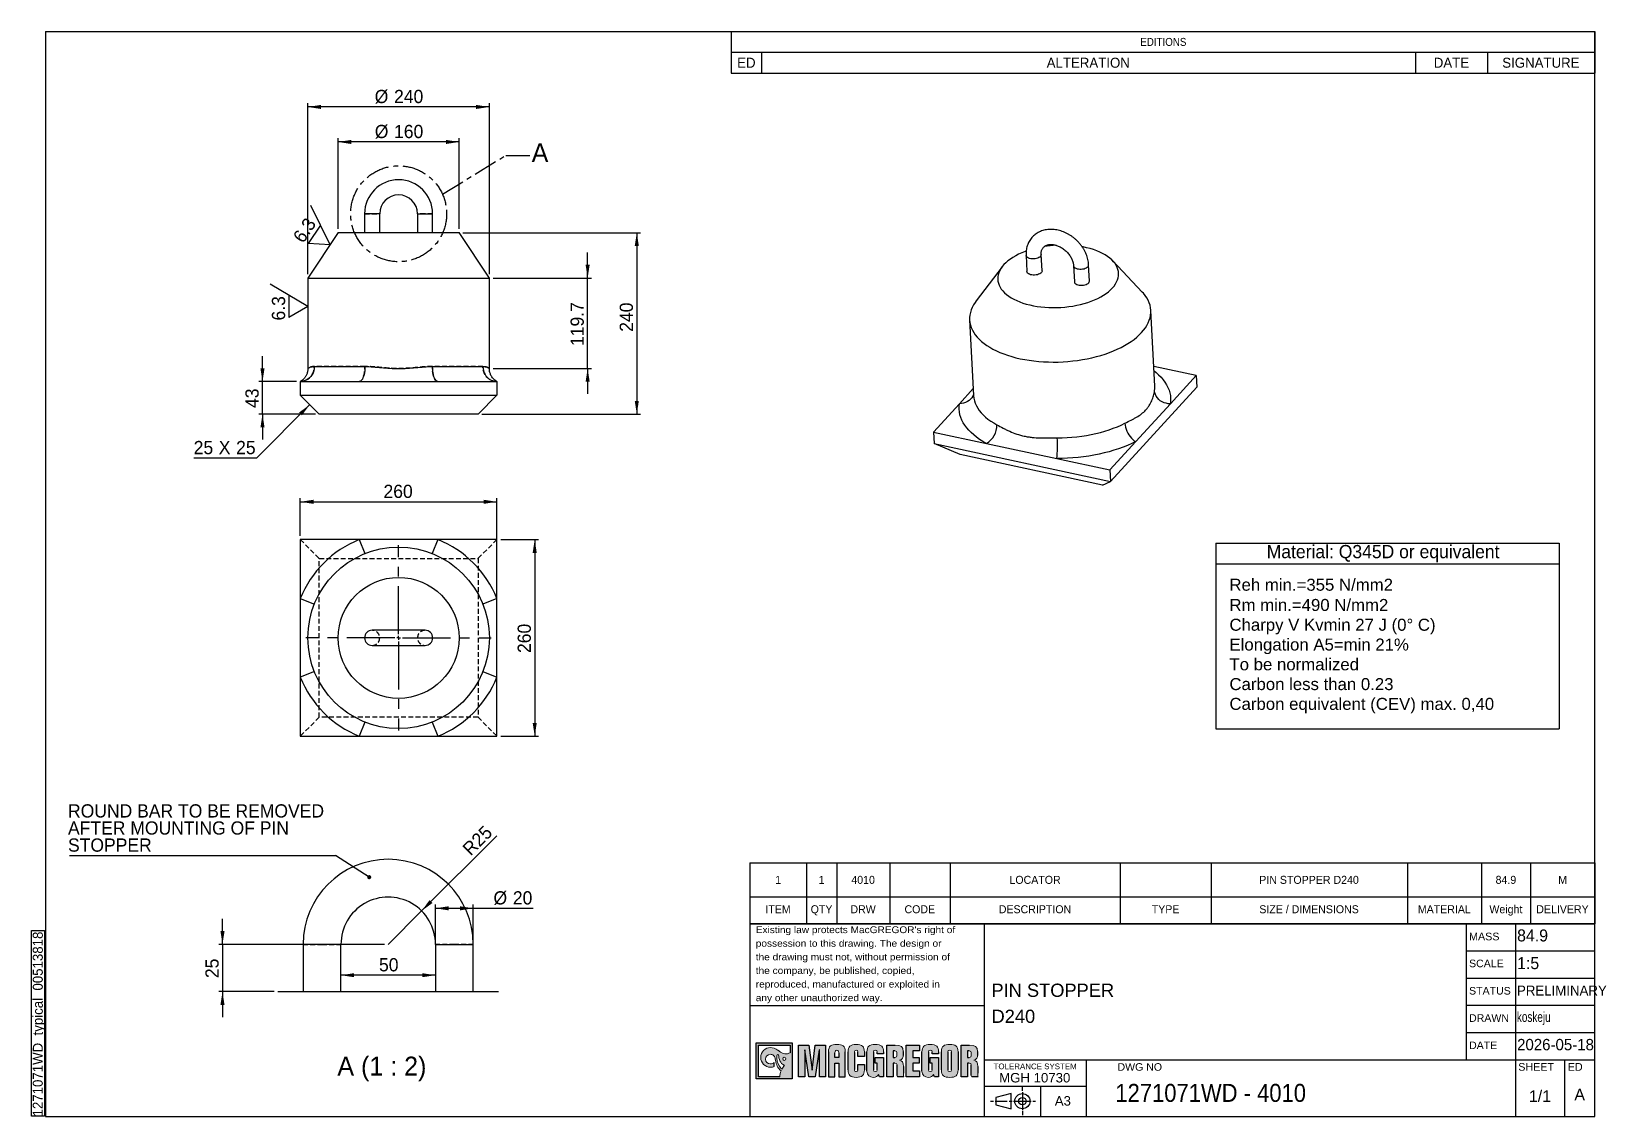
# Model space of a CAD drawing. Header units: millimetres. Extents: x 8 to 2090, y 25 to 1460.
import ezdxf

# ---------------------------------------------------------------- set-up
doc = ezdxf.new("R2010")
doc.units = ezdxf.units.MM
doc.header["$LTSCALE"] = 5
for name, pattern in [('CENTER', [10.16, 6.35, -1.27, 1.27, -1.27]), ('CENTERX2', [20.32, 12.7, -2.54, 2.54, -2.54]), ('HIDDEN', [1.905, 1.27, -0.635])]:
    doc.linetypes.add(name, pattern=pattern)
doc.layers.add('AM_0', color=7, linetype='Continuous', lineweight=25)
for name, color, linetype in [('AM_10', 7, 'CENTER'), ('AM_3', 6, 'HIDDEN'), ('AM_5', 3, 'Continuous'), ('AM_6', 2, 'Continuous'), ('AM_7', 4, 'CENTERX2'), ('AM_8', 1, 'Continuous')]:
    doc.layers.add(name, color=color, linetype=linetype)
doc.styles.add('SLDTEXTSTYLE0', font='ArialMT')
doc.styles.add('SLDTEXTSTYLE1', font='ARIAL.TTF', dxfattribs={"width": 0.948})
doc.styles.add('SLDTEXTSTYLE2', font='ARIAL.TTF', dxfattribs={"width": 0.9875})
doc.styles.add('SLDTEXTSTYLE3', font='GOTHIC.TTF', dxfattribs={"width": 0.913})
doc.styles.add('SLDTEXTSTYLE4', font='ARIAL.TTF')
doc.styles.add('SLDTEXTSTYLE5', font='ARIAL.TTF', dxfattribs={"width": 1.061948})
doc.styles.add('SLDTEXTSTYLE6', font='ARIALN.TTF', dxfattribs={"width": 0.87})
doc.styles.get("Standard").update_dxf_attribs({"font": 'ARIAL.TTF'})
doc.dimstyles.new('SLDDIMSTYLE0', dxfattribs={"dimtxt": 17.5, "dimasz": 17.5, "dimexe": 0, "dimexo": 0.0625, "dimgap": 4.375, "dimtad": 1, "dimdec": 1, "dimrnd": 1e-09, "dimzin": 12, "dimdsep": 46, "dimtxsty": 'SLDTEXTSTYLE1', "dimsah": 1, "dimcen": 0.09, "dimadec": 0, "dimazin": 3, "dimtfac": 1, "dimtdec": 1, "dimtofl": 0, "dimtmove": 0, "dimatfit": 3, "dimfxl": 1, "dimfrac": 2, "dimtolj": 1, "dimtzin": 12, "dimarcsym": 0})
doc.dimstyles.new('SLDDIMSTYLE1', dxfattribs={"dimtxt": 17.5, "dimasz": 17.5, "dimexe": 0, "dimexo": 0.0625, "dimgap": 4.375, "dimtad": 1, "dimdec": 1, "dimrnd": 1e-09, "dimzin": 12, "dimdsep": 46, "dimtxsty": 'SLDTEXTSTYLE1', "dimsah": 1, "dimcen": 0.09, "dimadec": 0, "dimazin": 3, "dimtfac": 1, "dimtdec": 1, "dimtmove": 0, "dimatfit": 0, "dimfxl": 1, "dimfrac": 2, "dimtolj": 1, "dimtzin": 12, "dimarcsym": 0})
doc.dimstyles.new('SLDDIMSTYLE2', dxfattribs={"dimtxt": 0.18, "dimasz": 17.5, "dimexe": 0, "dimexo": 0.0625, "dimgap": 0, "dimtad": 0, "dimtih": 1, "dimtoh": 1, "dimdec": 0, "dimrnd": 1e-09, "dimzin": 0, "dimdsep": 46, "dimtxsty": 'STANDARD', "dimblk1": 'NONE', "dimblk2": 'NONE', "dimsah": 1, "dimcen": 0.09, "dimadec": 0, "dimazin": 0, "dimtfac": 17.5, "dimtdec": 0, "dimtofl": 0, "dimtmove": 0, "dimatfit": 3, "dimldrblk": 'NONE', "dimfxl": 1, "dimfrac": 2, "dimtolj": 1, "dimtzin": 0, "dimarcsym": 0})
doc.dimstyles.new('SLDDIMSTYLE3', dxfattribs={"dimtxt": 17.5, "dimasz": 17.5, "dimexe": 0, "dimexo": 0.0625, "dimgap": 4.375, "dimtad": 1, "dimdec": 1, "dimlfac": 0.4, "dimrnd": 1e-09, "dimzin": 12, "dimdsep": 46, "dimtxsty": 'SLDTEXTSTYLE1', "dimsah": 1, "dimcen": 0.09, "dimadec": 0, "dimazin": 3, "dimtfac": 1, "dimtdec": 1, "dimtofl": 0, "dimtmove": 0, "dimatfit": 3, "dimfxl": 1, "dimfrac": 2, "dimtolj": 1, "dimtzin": 12, "dimarcsym": 0})
doc.dimstyles.new('SLDDIMSTYLE4', dxfattribs={"dimtxt": 17.5, "dimasz": 17.5, "dimexe": 0, "dimexo": 0.0625, "dimgap": 4.375, "dimtad": 1, "dimdec": 1, "dimlfac": 0.4, "dimrnd": 1e-09, "dimzin": 12, "dimdsep": 46, "dimtxsty": 'SLDTEXTSTYLE1', "dimsah": 1, "dimcen": 0.09, "dimadec": 0, "dimazin": 3, "dimtfac": 1, "dimtdec": 1, "dimtmove": 0, "dimatfit": 0, "dimfxl": 1, "dimfrac": 2, "dimtolj": 1, "dimtzin": 12, "dimarcsym": 0})
doc.dimstyles.new('SLDDIMSTYLE5', dxfattribs={"dimtxt": 17.5, "dimasz": 17.5, "dimexe": 0, "dimexo": 0.0625, "dimgap": 4.375, "dimtad": 1, "dimdec": 1, "dimlfac": 0.4, "dimrnd": 1e-09, "dimzin": 12, "dimdsep": 46, "dimtxsty": 'SLDTEXTSTYLE1', "dimsah": 1, "dimcen": 0, "dimadec": 0, "dimazin": 3, "dimtfac": 1, "dimtdec": 1, "dimtofl": 0, "dimtmove": 0, "dimatfit": 3, "dimfxl": 1, "dimfrac": 2, "dimtolj": 1, "dimtzin": 12, "dimarcsym": 0})
doc.dimstyles.new('SLDDIMSTYLE6', dxfattribs={"dimtxt": 0.18, "dimasz": 5.384615, "dimexe": 0, "dimexo": 0.0625, "dimgap": 0, "dimtad": 0, "dimtih": 1, "dimtoh": 1, "dimdec": 0, "dimrnd": 1e-09, "dimzin": 0, "dimdsep": 46, "dimtxsty": 'STANDARD', "dimblk1": 'DOT', "dimblk2": 'DOT', "dimsah": 1, "dimcen": 0.09, "dimadec": 0, "dimazin": 0, "dimtfac": 5.384615, "dimtdec": 0, "dimtofl": 0, "dimtmove": 0, "dimatfit": 3, "dimldrblk": 'DOT', "dimfxl": 1, "dimfrac": 2, "dimtolj": 1, "dimtzin": 0, "dimarcsym": 0})

msp = doc.modelspace()

# ---------------------------------------------------------------- texts
at = {"layer": 'AM_10', "insert": (669.09, 1312.25), "char_height": 25, "attachment_point": 1, "style": 'SLDTEXTSTYLE1'}
msp.add_mtext('A', dxfattribs=at)
at = {"layer": 'AM_6'}
for s, insert, char_height, attachment_point, style in [('Reh min.=355 N/mm2', (1591.86, 736.17), 15.875, 1, 'SLDTEXTSTYLE0'), ('Rm min.=490 N/mm2', (1591.86, 709.4), 15.875, 1, 'SLDTEXTSTYLE0'), ('Charpy V Kvmin 27 J (0° C)', (1591.86, 683.23), 15.875, 1, 'SLDTEXTSTYLE0'), ('Elongation A5=min 21%', (1591.86, 657.06), 15.875, 1, 'SLDTEXTSTYLE0'), ('To be normalized', (1591.86, 630.9), 15.875, 1, 'SLDTEXTSTYLE0'), ('Carbon less than 0.23', (1591.86, 604.73), 15.875, 1, 'SLDTEXTSTYLE0'), ('Carbon equivalent (CEV) max. 0,40', (1591.86, 578.56), 15.875, 1, 'SLDTEXTSTYLE0'), ("Existing law protects MacGREGOR's right of", (965.43, 276.39), 9, 1, 'SLDTEXTSTYLE5'), ('84.9', (1972.26, 272.24), 15.875, 1, 'SLDTEXTSTYLE1'), ('possession to this drawing. The design or', (965.43, 258.39), 9, 1, 'SLDTEXTSTYLE5'), ('MASS', (1908.75, 268.03), 10.16, 1, 'SLDTEXTSTYLE4'), ('the drawing must not, without permission of', (965.43, 240.39), 9, 1, 'SLDTEXTSTYLE5'), ('SCALE', (1908.75, 232.3), 10, 1, 'SLDTEXTSTYLE4'), ('1:5', (1972.26, 235.62), 15.875, 1, 'SLDTEXTSTYLE1'), ('the company, be published, copied,', (965.43, 222.39), 9, 1, 'SLDTEXTSTYLE5'), ('reproduced, manufactured or exploited in', (965.43, 204.39), 9, 1, 'SLDTEXTSTYLE5'), ('PIN STOPPER', (1277.07, 200.58), 17.5, 1, 'SLDTEXTSTYLE2'), ('STATUS', (1908.75, 196.15), 10, 1, 'SLDTEXTSTYLE4'), ('PRELIMINARY', (1972.12, 198.09), 13.2292, 1, 'SLDTEXTSTYLE1'), ('any other unauthorized way.', (965.43, 186.39), 9, 1, 'SLDTEXTSTYLE5'), ('D240', (1277.26, 166.13), 17.5, 1, 'SLDTEXTSTYLE2'), ('DRAWN', (1908.75, 160.05), 10, 1, 'SLDTEXTSTYLE4'), ('koskeju', (1971.92, 163.19), 13.229, 1, 'SLDTEXTSTYLE6'), ('2026-05-18', (1972.26, 127.45), 15, 1, 'SLDTEXTSTYLE1'), ('A (1 : 2)', (471, 104), 25, 2, 'SLDTEXTSTYLE1'), ('DATE', (1908.75, 123.99), 10, 1, 'SLDTEXTSTYLE4'), ('TOLERANCE SYSTEM', (1279.92, 94.89), 7.5, 1, 'SLDTEXTSTYLE4'), ('DWG NO', (1443.78, 95.36), 10, 1, 'SLDTEXTSTYLE4'), ('SHEET', (1973.8, 95.55), 10.16, 1, 'SLDTEXTSTYLE4'), ('ED', (2039.26, 95.52), 10.16, 1, 'SLDTEXTSTYLE4'), ('MGH 10730', (1287.29, 82.38), 12.5, 1, 'SLDTEXTSTYLE4'), ('1271071WD - 4010', (1440.97, 67.99), 23.8125, 1, 'SLDTEXTSTYLE3'), ('A3', (1360.87, 51.75), 12.5, 1, 'SLDTEXTSTYLE4'), ('1/1', (2002.5, 59.37), 15.24, 2, 'SLDTEXTSTYLE2'), ('A', (2055.04, 61.54), 15.24, 2, 'SLDTEXTSTYLE2')]:
    msp.add_mtext(s, dxfattribs=dict(at, insert=insert, char_height=char_height, attachment_point=attachment_point, style=style))

# ---------------------------------------------------------------- blocks, each defined once
blk = doc.blocks.new('SW_NOTE_0')
at = {"layer": 'AM_6', "color": 0}
for p, q in [((-18.8, 0.2), (-18.8, 245.9)), ((-18.8, 245.9), (-1.4, 245.9)), ((-1.4, 245.9), (-1.4, 0.2)), ((-1.4, 0.2), (-18.8, 0.2))]:
    blk.add_line(p, q, dxfattribs=at)
at = {"layer": 'AM_6', "color": 0, "insert": (-17.1, 0), "char_height": 13.229, "attachment_point": 1, "rotation": 90, "style": 'SLDTEXTSTYLE1'}
blk.add_mtext('1271071WD_typical_00513818', dxfattribs=at)
blk = doc.blocks.new('SW_TABLEANNOTATION_0')
at = {"layer": 'AM_0', "color": 0}
for p, q in [((0, 0), (0, -27.3)), ((0, 0), (40, 0)), ((40, 0), (905, 0)), ((905, 0), (1000, 0)), ((1000, 0), (1142, 0)), ((1142, 0), (1142, -27.3)), ((0, -27.3), (0, -55.3)), ((0, -27.3), (40, -27.3)), ((40, -27.3), (40, -55.3)), ((40, -27.3), (905, -27.3)), ((905, -27.3), (905, -55.3)), ((905, -27.3), (1000, -27.3)), ((1000, -27.3), (1000, -55.3)), ((1000, -27.3), (1142, -27.3)), ((1142, -27.3), (1142, -55.3)), ((0, -55.3), (40, -55.3)), ((40, -55.3), (905, -55.3)), ((905, -55.3), (1000, -55.3)), ((1000, -55.3), (1142, -55.3))]:
    blk.add_line(p, q, dxfattribs=at)
at = {"layer": 'AM_0', "color": 0, "attachment_point": 1}
for s, insert, char_height, style in [('EDITIONS', (540.9, -8.5), 10.58, 'SLDTEXTSTYLE3'), ('ED', (7.8, -34.7), 13.23, 'SLDTEXTSTYLE1'), ('ALTERATION', (417.1, -34.7), 13.23, 'SLDTEXTSTYLE1'), ('DATE', (929, -34.7), 13.23, 'SLDTEXTSTYLE1'), ('SIGNATURE', (1019.6, -34.7), 13.23, 'SLDTEXTSTYLE1')]:
    blk.add_mtext(s, dxfattribs=dict(at, insert=insert, char_height=char_height, style=style))
blk = doc.blocks.new('SW_TABLEANNOTATION_1')
at = {"layer": 'AM_0', "color": 0}
for p, q in [((0, 0), (0, -27.6)), ((0, 0), (227.1, 0)), ((227.1, 0), (454.1, 0)), ((454.1, 0), (454.1, -27.6)), ((0, -27.6), (0, -245.6)), ((0, -27.6), (227.1, -27.6)), ((227.1, -27.6), (454.1, -27.6)), ((454.1, -27.6), (454.1, -245.6)), ((0, -245.6), (227.1, -245.6)), ((227.1, -245.6), (454.1, -245.6))]:
    blk.add_line(p, q, dxfattribs=at)
at = {"layer": 'AM_0', "color": 0, "insert": (67.4, -2.5), "char_height": 17.5, "attachment_point": 1, "style": 'SLDTEXTSTYLE1'}
blk.add_mtext('Material: Q345D or equivalent', dxfattribs=at)
blk = doc.blocks.new('SW_TABLEANNOTATION_2')
at = {"layer": 'AM_0', "color": 0}
for p, q in [((0, 45), (0, 0)), ((0, 45), (75, 45)), ((75, 45), (75, 0)), ((75, 45), (115, 45)), ((115, 45), (115, 0)), ((115, 45), (185, 45)), ((185, 45), (185, 0)), ((185, 45), (265, 45)), ((265, 45), (265, 0)), ((265, 45), (490, 45)), ((490, 45), (490, 0)), ((490, 45), (610, 45)), ((610, 45), (610, 0)), ((610, 45), (870, 45)), ((870, 45), (870, 0)), ((870, 45), (967.5, 45)), ((967.5, 45), (967.5, 0)), ((967.5, 45), (1032.5, 45)), ((1032.5, 45), (1032.5, 0)), ((1032.5, 45), (1117.5, 45)), ((1117.5, 45), (1117.5, 0)), ((0, 0), (0, -35.5)), ((0, 0), (75, 0)), ((75, 0), (75, -35.5)), ((75, 0), (115, 0)), ((115, 0), (115, -35.5)), ((115, 0), (185, 0)), ((185, 0), (185, -35.5)), ((185, 0), (265, 0)), ((265, 0), (265, -35.5)), ((265, 0), (490, 0)), ((490, 0), (490, -35.5)), ((490, 0), (610, 0)), ((610, 0), (610, -35.5)), ((610, 0), (870, 0)), ((870, 0), (870, -35.5)), ((870, 0), (967.5, 0)), ((967.5, 0), (967.5, -35.5)), ((967.5, 0), (1032.5, 0)), ((1032.5, 0), (1032.5, -35.5)), ((1032.5, 0), (1117.5, 0)), ((1117.5, 0), (1117.5, -35.5)), ((0, -35.5), (75, -35.5)), ((75, -35.5), (115, -35.5)), ((115, -35.5), (185, -35.5)), ((185, -35.5), (265, -35.5)), ((265, -35.5), (490, -35.5)), ((490, -35.5), (610, -35.5)), ((610, -35.5), (870, -35.5)), ((870, -35.5), (967.5, -35.5)), ((967.5, -35.5), (1032.5, -35.5)), ((1032.5, -35.5), (1117.5, -35.5))]:
    blk.add_line(p, q, dxfattribs=at)
at = {"layer": 'AM_0', "color": 0, "attachment_point": 1, "style": 'SLDTEXTSTYLE1'}
for s, insert, char_height in [('1', (33.6, 27.8), 10.6), ('1', (91.1, 27.8), 10.6), ('4010', (134.3, 27.8), 10.58), ('LOCATOR', (343.4, 27.8), 10.58), ('PIN STOPPER D240', (673.8, 27.8), 10.583), ('84.9', (986.3, 27.8), 10.58), ('M', (1069.1, 27.8), 10.6), ('ITEM', (20.6, -11.1), 10.58), ('QTY', (80.5, -11.1), 10.58), ('DRW', (133.1, -11.1), 10.58), ('CODE', (204.6, -11.1), 10.58), ('DESCRIPTION', (329.3, -11.1), 10.583), ('TYPE', (531.6, -11.1), 10.58), ('SIZE / DIMENSIONS', (673.8, -11.1), 10.583), ('MATERIAL', (883.5, -11.1), 10.58), ('Weight', (978.1, -11.1), 10.58), ('DELIVERY', (1040.1, -11.1), 10.58)]:
    blk.add_mtext(s, dxfattribs=dict(at, insert=insert, char_height=char_height))
blk = doc.blocks.new('_D')
at = {"layer": 'AM_5'}
for p, q in [((363.1, 792.9), (363.1, 842.9)), ((363.1, 837.9), (623.1, 837.9)), ((623.1, 611), (623.1, 842.9))]:
    blk.add_line(p, q, dxfattribs=at)
for points in [[(363.1, 837.9), (380.6, 835.2), (380.6, 840.6)], [(623.1, 837.9), (605.6, 840.6), (605.6, 835.2)]]:
    blk.add_solid(points, dxfattribs=at)
at = {"layer": 'AM_5', "insert": (473.1, 860.5), "char_height": 17.5, "attachment_point": 1, "style": 'SLDTEXTSTYLE1'}
blk.add_mtext('260', dxfattribs=at)
blk = doc.blocks.new('_D_1')
at = {"layer": 'AM_5'}
for p, q in [((628.1, 787.9), (678.1, 787.9)), ((673.1, 787.9), (673.1, 527.9)), ((628.1, 527.9), (678.1, 527.9))]:
    blk.add_line(p, q, dxfattribs=at)
for points in [[(673.1, 787.9), (670.4, 770.4), (675.8, 770.4)], [(673.1, 527.9), (675.8, 545.4), (670.4, 545.4)]]:
    blk.add_solid(points, dxfattribs=at)
at = {"layer": 'AM_5', "insert": (650.5, 637.9), "char_height": 17.5, "attachment_point": 1, "rotation": 90, "style": 'SLDTEXTSTYLE1'}
blk.add_mtext('260', dxfattribs=at)
blk = doc.blocks.new('SW_CENTERMARKSYMBOL_0')
at = {"layer": 'AM_7', "color": 0}
for p, q in [((0, 5), (0, 122.5)), ((-5, 0), (-122.5, 0)), ((0, 0), (-2.5, 0)), ((0, 0), (0, 2.5)), ((0, 0), (0, -2.5)), ((0, 0), (2.5, 0)), ((5, 0), (122.5, 0)), ((0, -5), (0, -122.5))]:
    blk.add_line(p, q, dxfattribs=at)
blk = doc.blocks.new('_D_2')
at = {"layer": 'AM_5'}
for p, q in [((578.1, 1193.9), (813.1, 1193.9)), ((808.1, 1193.9), (808.1, 953.9)), ((603.1, 953.9), (813.1, 953.9))]:
    blk.add_line(p, q, dxfattribs=at)
for points in [[(808.1, 1193.9), (805.4, 1176.4), (810.8, 1176.4)], [(808.1, 953.9), (810.8, 971.4), (805.4, 971.4)]]:
    blk.add_solid(points, dxfattribs=at)
at = {"layer": 'AM_5', "insert": (785.5, 1062.8), "char_height": 17.5, "attachment_point": 1, "rotation": 90, "style": 'SLDTEXTSTYLE1'}
blk.add_mtext('240', dxfattribs=at)
blk = doc.blocks.new('SW_CHAMFER_DIMENSION_0')
at = {"layer": 'AM_5', "color": 0}
for p, q in [((153.5, 70.6), (82.9, 0)), ((82.9, 0), (0, 0))]:
    blk.add_line(p, q, dxfattribs=at)
blk.add_solid([(153.5, 70.6), (139.2, 60.1), (143, 56.3)], dxfattribs=at)
at = {"layer": 'AM_5', "color": 0, "char_height": 17.5, "attachment_point": 1, "style": 'SLDTEXTSTYLE1'}
for s, insert in [('25', (0, 22.6)), (' X ', (26.7, 22.6)), ('25', (56.1, 22.6))]:
    blk.add_mtext(s, dxfattribs=dict(at, insert=insert))
blk = doc.blocks.new('_D_3')
at = {"layer": 'AM_5'}
for p, q in [((313.1, 996.9), (313.1, 1030.6)), ((358.1, 996.9), (308.1, 996.9)), ((313.1, 953.9), (313.1, 996.9)), ((383.1, 953.9), (308.1, 953.9)), ((313.1, 953.9), (313.1, 920.3))]:
    blk.add_line(p, q, dxfattribs=at)
for points in [[(313.1, 996.9), (315.8, 1014.4), (310.4, 1014.4)], [(313.1, 953.9), (310.4, 936.4), (315.8, 936.4)]]:
    blk.add_solid(points, dxfattribs=at)
at = {"layer": 'AM_5', "insert": (290.5, 962), "char_height": 17.5, "attachment_point": 1, "rotation": 90, "style": 'SLDTEXTSTYLE1'}
blk.add_mtext('43', dxfattribs=at)
blk = doc.blocks.new('_D_4')
at = {"layer": 'AM_5'}
for p, q in [((373.1, 1138.9), (373.1, 1365.2)), ((613.1, 1360.2), (373.1, 1360.2)), ((613.1, 1138.9), (613.1, 1365.2))]:
    blk.add_line(p, q, dxfattribs=at)
for points in [[(373.1, 1360.2), (390.6, 1357.5), (390.6, 1362.9)], [(613.1, 1360.2), (595.6, 1362.9), (595.6, 1357.5)]]:
    blk.add_solid(points, dxfattribs=at)
at = {"layer": 'AM_5', "char_height": 17.5, "attachment_point": 1, "style": 'SLDTEXTSTYLE1'}
for s, insert in [('%%c', (461.5, 1382.8)), ('240', (487.1, 1382.8))]:
    blk.add_mtext(s, dxfattribs=dict(at, insert=insert))
blk = doc.blocks.new('_D_5')
at = {"layer": 'AM_5'}
for p, q in [((413.1, 1198.9), (413.1, 1318.9)), ((573.1, 1313.9), (413.1, 1313.9)), ((573.1, 1198.9), (573.1, 1318.9))]:
    blk.add_line(p, q, dxfattribs=at)
for points in [[(413.1, 1313.9), (430.6, 1311.2), (430.6, 1316.6)], [(573.1, 1313.9), (555.6, 1316.6), (555.6, 1311.2)]]:
    blk.add_solid(points, dxfattribs=at)
at = {"layer": 'AM_5', "char_height": 17.5, "attachment_point": 1, "style": 'SLDTEXTSTYLE1'}
for s, insert in [('%%c', (461.6, 1336.5)), ('160', (487.1, 1336.5))]:
    blk.add_mtext(s, dxfattribs=dict(at, insert=insert))
blk = doc.blocks.new('_D_6')
at = {"layer": 'AM_5'}
for p, q in [((743.1, 1133.9), (743.1, 1167.6)), ((618.1, 1133.9), (748.1, 1133.9)), ((743.1, 1014.2), (743.1, 1133.9)), ((618.1, 1014.2), (748.1, 1014.2)), ((743.1, 1014.2), (743.1, 980.6))]:
    blk.add_line(p, q, dxfattribs=at)
for points in [[(743.1, 1133.9), (745.8, 1151.4), (740.4, 1151.4)], [(743.1, 1014.2), (740.4, 996.7), (745.8, 996.7)]]:
    blk.add_solid(points, dxfattribs=at)
at = {"layer": 'AM_5', "insert": (720.5, 1044), "char_height": 17.5, "attachment_point": 1, "rotation": 90, "style": 'SLDTEXTSTYLE1'}
blk.add_mtext('119.7', dxfattribs=at)
blk = doc.blocks.new('_None')
blk = doc.blocks.new('SW_SFSYMBOL_0')
at = {"layer": 'AM_5', "color": 0}
for p, q in [((25, 18.7), (-25, 48.2)), ((0, 33.4), (0, 3.9)), ((25, 18.7), (0, 3.9))]:
    blk.add_line(p, q, dxfattribs=at)
at = {"layer": 'AM_5', "color": 0, "insert": (-22.6, 0), "char_height": 17.5, "attachment_point": 1, "rotation": 90, "style": 'SLDTEXTSTYLE1'}
blk.add_mtext('6.3', dxfattribs=at)
blk = doc.blocks.new('SW_SFSYMBOL_1')
at = {"layer": 'AM_5', "color": 0}
for p, q in [((31.2, 1.7), (5.9, 53.9)), ((18.5, 27.8), (2.2, 3.3)), ((31.2, 1.7), (2.2, 3.3))]:
    blk.add_line(p, q, dxfattribs=at)
at = {"layer": 'AM_5', "color": 0, "insert": (-18.8, 12.5), "char_height": 17.5, "attachment_point": 1, "rotation": 56.3099, "style": 'SLDTEXTSTYLE1'}
blk.add_mtext('6.3', dxfattribs=at)
blk = doc.blocks.new('_D_7')
at = {"layer": 'AM_5'}
blk.add_line((541.8, 211.7), (416.8, 211.7), dxfattribs=at)
for points in [[(416.8, 211.7), (434.3, 209.1), (434.3, 214.4)], [(541.8, 211.7), (524.3, 214.4), (524.3, 209.1)]]:
    blk.add_solid(points, dxfattribs=at)
at = {"layer": 'AM_5', "insert": (467.2, 234.3), "char_height": 17.5, "attachment_point": 1, "style": 'SLDTEXTSTYLE1'}
blk.add_mtext('50', dxfattribs=at)
blk = doc.blocks.new('_D_8')
at = {"layer": 'AM_5'}
for p, q in [((541.8, 257.5), (541.8, 305.2)), ((541.8, 300.2), (591.8, 300.2)), ((591.8, 257.5), (591.8, 305.2)), ((591.8, 300.2), (670.9, 300.2))]:
    blk.add_line(p, q, dxfattribs=at)
for points in [[(541.8, 300.2), (559.3, 297.5), (559.3, 302.9)], [(591.8, 300.2), (574.3, 302.9), (574.3, 297.5)]]:
    blk.add_solid(points, dxfattribs=at)
at = {"layer": 'AM_5', "char_height": 17.5, "attachment_point": 1, "style": 'SLDTEXTSTYLE1'}
for s, insert in [('%%c', (618.6, 322.8)), ('20', (644.2, 322.8))]:
    blk.add_mtext(s, dxfattribs=dict(at, insert=insert))
blk = doc.blocks.new('_D_9')
at = {"layer": 'AM_5'}
for p, q in [((260.2, 252.5), (260.2, 286.2)), ((474.3, 252.5), (255.2, 252.5)), ((260.2, 252.5), (260.2, 190)), ((328.5, 190), (255.2, 190)), ((260.2, 190), (260.2, 156.4))]:
    blk.add_line(p, q, dxfattribs=at)
for points in [[(260.2, 252.5), (262.9, 270), (257.5, 270)], [(260.2, 190), (257.5, 172.5), (262.9, 172.5)]]:
    blk.add_solid(points, dxfattribs=at)
at = {"layer": 'AM_5', "insert": (237.6, 207.9), "char_height": 17.5, "attachment_point": 1, "rotation": 90, "style": 'SLDTEXTSTYLE1'}
blk.add_mtext('25', dxfattribs=at)
blk = doc.blocks.new('_D_10')
at = {"layer": 'AM_5'}
for q in [(623.1, 396.3), (479.3, 252.5)]:
    blk.add_line((523.5, 296.7), q, dxfattribs=at)
blk.add_solid([(523.5, 296.7), (537.8, 307.2), (534, 311)], dxfattribs=at)
at = {"layer": 'AM_5', "insert": (576, 381.1), "char_height": 17.5, "attachment_point": 1, "rotation": 45, "style": 'SLDTEXTSTYLE1'}
blk.add_mtext('R25', dxfattribs=at)
blk = doc.blocks.new('SW_NOTE_0_1')
at = {"layer": 'AM_6', "color": 0}
blk.add_line((-351.7, 0), (0, 0), dxfattribs=at)
at = {"layer": 'AM_6', "color": 0, "char_height": 17.5, "attachment_point": 1, "style": 'SLDTEXTSTYLE1'}
for s, insert in [('ROUND BAR TO BE REMOVED', (-353.8, 67.7)), ('AFTER MOUNTING OF PIN', (-353.8, 45.1)), ('STOPPER', (-353.8, 22.5))]:
    blk.add_mtext(s, dxfattribs=dict(at, insert=insert))
blk = doc.blocks.new('_Dot')
at = {"color": 0, "linetype": 'ByBlock', "lineweight": -2}
blk.add_line((-0.5, 0), (-1, 0), dxfattribs=at)
at = {"color": 0, "linetype": 'ByBlock', "const_width": 0.5}
blk.add_lwpolyline([(-0.25, 0, 1), (0.25, 0, 1)], format="xyb", close=True, dxfattribs=at)

# ---------------------------------------------------------------- dimensions: what is measured, and where the dimension line sits
at = {"layer": 'AM_5'}
for base, p1, p2, dimstyle, picture, middle in [((373.11, 1360.2), (613.11, 1133.91), (373.11, 1133.91), 'SLDDIMSTYLE0', '_D_4', (494.36, 1360.2)), ((413.11, 1313.91), (573.11, 1193.91), (413.11, 1193.91), 'SLDDIMSTYLE0', '_D_5', (494.44, 1313.91)), ((591.83, 300.22), (541.83, 252.54), (591.83, 252.54), 'SLDDIMSTYLE3', '_D_8', (644.77, 300.22))]:
    dim = msp.add_linear_dim(base=base, p1=p1, p2=p2, text='%%c<>', dimstyle=dimstyle, dxfattribs=at)
    dim.commit()
    dim.dimension.update_dxf_attribs({"geometry": picture, "text_midpoint": middle, "dimtype": 160})
for base, p1, p2, dimstyle, picture, middle in [((808.11, 953.91), (573.11, 1193.91), (598.11, 953.91), 'SLDDIMSTYLE0', '_D_2', (808.11, 1082.8)), ((743.11, 1133.91), (613.11, 1014.23), (613.11, 1133.91), 'SLDDIMSTYLE1', '_D_6', (743.11, 1074.07)), ((313.11, 996.91), (388.11, 953.91), (363.11, 996.91), 'SLDDIMSTYLE1', '_D_3', (313.11, 975.41)), ((673.11, 527.93), (623.11, 787.93), (623.11, 527.93), 'SLDDIMSTYLE0', '_D_1', (673.11, 657.93)), ((260.16, 190.04), (479.33, 252.54), (333.49, 190.04), 'SLDDIMSTYLE4', '_D_9', (260.16, 221.29))]:
    dim = msp.add_linear_dim(base=base, p1=p1, p2=p2, angle=90, dimstyle=dimstyle, dxfattribs=at)
    dim.commit()
    dim.dimension.update_dxf_attribs({"geometry": picture, "text_midpoint": middle, "dimtype": 160})
for base, p1, p2, dimstyle, picture, middle in [((623.11, 837.93), (363.11, 787.93), (623.11, 605.97), 'SLDDIMSTYLE0', '_D', (493.11, 837.93)), ((416.83, 211.75), (541.83, 190.04), (416.83, 190.04), 'SLDDIMSTYLE3', '_D_7', (480.57, 211.75))]:
    dim = msp.add_linear_dim(base=base, p1=p1, p2=p2, dimstyle=dimstyle, dxfattribs=at)
    dim.commit()
    dim.dimension.update_dxf_attribs({"geometry": picture, "text_midpoint": middle, "dimtype": 160})
dim = msp.add_radius_dim(center=(479.33, 252.54), mpoint=(523.52, 296.73), dimstyle='SLDDIMSTYLE5', dxfattribs=at)
dim.commit()
dim.dimension.update_dxf_attribs({"geometry": '_D_10', "text_midpoint": (607.86, 381.07), "dimtype": 164})

# ---------------------------------------------------------------- hatches: boundary and pattern name
at = {"layer": 'AM_8'}
h = msp.add_hatch(color=256, dxfattribs=at)
h.paths.add_polyline_path([(966.11, 122.08), (966.11, 74.58), (1013.61, 74.58), (1013.61, 122.08)], flags=0)
edge = h.paths.add_edge_path(flags=0)
edge.add_spline(control_points=[(999.63, 95.01), (1000.84, 93.71), (1002.25, 92.89), (1003.54, 92.62)], knot_values=[0, 0, 0, 0, 1, 1, 1, 1], weights=[1, 1, 1, 1], degree=3, periodic=0)
edge.add_spline(control_points=[(1003.54, 92.62), (1002.17, 91.02), (1000.97, 89.26), (1000.06, 87.64)], knot_values=[8, 8, 8, 8, 9, 9, 9, 9], weights=[1, 1, 1, 1], degree=3, periodic=0)
edge.add_spline(control_points=[(1000.06, 87.64), (999.74, 87.84), (999.19, 88.31), (998.69, 88.79)], knot_values=[7, 7, 7, 7, 8, 8, 8, 8], weights=[1, 1, 1, 1], degree=3, periodic=0)
edge.add_spline(control_points=[(998.69, 88.79), (995.68, 91.7), (993.53, 96.55), (993.19, 102.07)], knot_values=[6, 6, 6, 6, 7, 7, 7, 7], weights=[1, 1, 1, 1], degree=3, periodic=0)
edge.add_spline(control_points=[(993.19, 102.07), (993.11, 103.29), (993.13, 104.45), (993.23, 105.59)], knot_values=[5, 5, 5, 5, 6, 6, 6, 6], weights=[1, 1, 1, 1], degree=3, periodic=0)
edge.add_spline(control_points=[(993.23, 105.59), (993.29, 106.3), (993.78, 106.85), (994.47, 106.82)], knot_values=[4, 4, 4, 4, 5, 5, 5, 5], weights=[1, 1, 1, 1], degree=3, periodic=0)
edge.add_spline(control_points=[(994.47, 106.82), (995.02, 106.8), (995.49, 106.44), (995.66, 105.91)], knot_values=[3, 3, 3, 3, 4, 4, 4, 4], weights=[1, 1, 1, 1], degree=3, periodic=0)
edge.add_spline(control_points=[(995.66, 105.91), (995.71, 105.78), (995.73, 105.48), (996.15, 102.54)], knot_values=[2, 2, 2, 2, 3, 3, 3, 3], weights=[1, 1, 1, 1], degree=3, periodic=0)
edge.add_spline(control_points=[(996.15, 102.54), (996.58, 99.47), (997.91, 96.81), (999.63, 95.01)], knot_values=[1, 1, 1, 1, 2, 2, 2, 2], weights=[1, 1, 1, 1], degree=3, periodic=0)
edge = h.paths.add_edge_path(flags=0)
edge.add_spline(control_points=[(1003.19, 103.22), (1004.37, 103.22), (1005.32, 102.27), (1005.32, 101.09), (1005.32, 99.91), (1004.37, 98.95), (1003.19, 98.95)], knot_values=[0, 0, 0, 0, 1, 1, 1, 2, 2, 2, 2], weights=[1, 1, 1, 1, 1, 1, 1], degree=3, periodic=0)
edge.add_spline(control_points=[(1003.19, 98.95), (1002.01, 98.95), (1001.05, 99.91), (1001.05, 101.09), (1001.05, 102.27), (1002.01, 103.22), (1003.19, 103.22)], knot_values=[2, 2, 2, 2, 3, 3, 3, 4, 4, 4, 4], weights=[1, 1, 1, 1, 1, 1, 1], degree=3, periodic=0)
edge = h.paths.add_edge_path(flags=0)
edge.add_line((989.88, 90.85), (989.88, 96.32))
edge.add_spline(control_points=[(989.88, 96.32), (989.88, 96.39), (989.85, 96.4)], knot_values=[20, 20, 20, 21, 21, 21], weights=[1, 1, 1], degree=2, periodic=0)
edge.add_spline(control_points=[(989.85, 96.4), (989.82, 96.41), (989.81, 96.38), (989.77, 96.34)], knot_values=[0, 0, 0, 0, 1, 1, 1, 1], weights=[1, 1, 1, 1], degree=3, periodic=0)
edge.add_spline(control_points=[(989.77, 96.34), (988.47, 95.05), (986.93, 94.31), (984.68, 94.31)], knot_values=[1, 1, 1, 1, 2, 2, 2, 2], weights=[1, 1, 1, 1], degree=3, periodic=0)
edge.add_spline(control_points=[(984.68, 94.31), (981.14, 94.31), (978.27, 97.18), (978.27, 100.71)], knot_values=[2, 2, 2, 2, 3, 3, 3, 3], weights=[1, 1, 1, 1], degree=3, periodic=0)
edge.add_spline(control_points=[(978.27, 100.71), (978.27, 104.25), (981.14, 107.12), (984.68, 107.12)], knot_values=[3, 3, 3, 3, 4, 4, 4, 4], weights=[1, 1, 1, 1], degree=3, periodic=0)
edge.add_spline(control_points=[(984.68, 107.12), (986.21, 107.12), (987.65, 106.59), (988.78, 105.71)], knot_values=[4, 4, 4, 4, 5, 5, 5, 5], weights=[1, 1, 1, 1], degree=3, periodic=0)
edge.add_spline(control_points=[(988.78, 105.71), (989.59, 105.01), (990.67, 103.35), (990.98, 101.89)], knot_values=[5, 5, 5, 5, 6, 6, 6, 6], weights=[1, 1, 1, 1], degree=3, periodic=0)
edge.add_spline(control_points=[(990.98, 101.89), (991.18, 101.05), (991.31, 100.25), (991.4, 99.48)], knot_values=[6, 6, 6, 6, 7, 7, 7, 7], weights=[1, 1, 1, 1], degree=3, periodic=0)
edge.add_spline(control_points=[(991.4, 99.48), (992.6, 92.91), (994.32, 88.91), (998.91, 85.41)], knot_values=[7, 7, 7, 7, 8, 8, 8, 8], weights=[1, 1, 1, 1], degree=3, periodic=0)
edge.add_spline(control_points=[(998.91, 85.41), (997.68, 82.69), (997.07, 79.78), (997.22, 77.43)], knot_values=[8, 8, 8, 8, 9, 9, 9, 9], weights=[1, 1, 1, 1], degree=3, periodic=0)
edge.add_line((997.22, 77.43), (968.96, 77.43))
edge.add_line((968.96, 77.43), (968.96, 119.23))
edge.add_line((968.96, 119.23), (1010.76, 119.23))
edge.add_line((1010.76, 119.23), (1010.76, 109.22))
edge.add_spline(control_points=[(1010.76, 109.22), (1006.64, 106.68), (1000.86, 107.43), (996.49, 111.07)], knot_values=[13, 13, 13, 13, 14, 14, 14, 14], weights=[1, 1, 1, 1], degree=3, periodic=0)
edge.add_line((996.49, 111.07), (995.09, 112.1))
edge.add_spline(control_points=[(995.09, 112.1), (991.89, 114.71), (987.75, 116.11), (984.94, 116.11)], knot_values=[15, 15, 15, 15, 16, 16, 16, 16], weights=[1, 1, 1, 1], degree=3, periodic=0)
edge.add_spline(control_points=[(984.94, 116.11), (977.78, 116.11), (971.99, 110.34), (971.99, 103.09)], knot_values=[16, 16, 16, 16, 17, 17, 17, 17], weights=[1, 1, 1, 1], degree=3, periodic=0)
edge.add_spline(control_points=[(971.99, 103.09), (971.99, 95.85), (977.78, 89.97), (984.94, 89.97)], knot_values=[17, 17, 17, 17, 18, 18, 18, 18], weights=[1, 1, 1, 1], degree=3, periodic=0)
edge.add_spline(control_points=[(984.94, 89.97), (986.68, 89.97), (988.36, 90.21), (989.88, 90.85)], knot_values=[18, 18, 18, 18, 19, 19, 19, 19], weights=[1, 1, 1, 1], degree=3, periodic=0)
for points in [[(1035.75, 119.23), (1039.91, 86.08), (1040.03, 86.08), (1044.01, 119.23), (1057.6, 119.23), (1057.6, 77.42), (1049.51, 77.42), (1049.51, 113.14), (1049.4, 113.14), (1044.13, 77.42), (1035.63, 77.42), (1030.36, 113.14), (1030.25, 113.14), (1030.25, 77.42), (1022.16, 77.42), (1022.16, 119.23)], [(1164.47, 77.42), (1164.47, 119.23), (1182.04, 119.23), (1182.04, 111.62), (1173.02, 111.62), (1173.02, 103.07), (1181.63, 103.07), (1181.63, 95.46), (1173.02, 95.46), (1173.02, 85.03), (1182.04, 85.03), (1182.04, 77.42)]]:
    msp.add_hatch(color=256, dxfattribs=at).paths.add_polyline_path(points, flags=0)
h = msp.add_hatch(color=256, dxfattribs=at)
edge = h.paths.add_edge_path(flags=0)
edge.add_spline(control_points=[(1083.71, 110.25), (1083.71, 118.13), (1080.15, 120.05), (1072.66, 120.05)], knot_values=[9, 9, 9, 9, 10, 10, 10, 10], weights=[1, 1, 1, 1], degree=3, periodic=0)
edge.add_spline(control_points=[(1072.66, 120.05), (1065.13, 120.05), (1061.64, 118.13), (1061.64, 110.25)], knot_values=[0, 0, 0, 0, 1, 1, 1, 1], weights=[1, 1, 1, 1], degree=3, periodic=0)
edge.add_line((1061.64, 110.25), (1061.64, 107.36))
edge.add_line((1061.64, 107.36), (1061.64, 77.42))
edge.add_line((1061.64, 77.42), (1070.19, 77.42))
edge.add_line((1070.19, 77.42), (1070.19, 95.27))
edge.add_line((1070.19, 95.27), (1075.1, 95.27))
edge.add_line((1075.1, 95.27), (1075.1, 77.42))
edge.add_line((1075.1, 77.42), (1083.71, 77.42))
edge.add_line((1083.71, 77.42), (1083.71, 110.25))
edge = h.paths.add_edge_path(flags=0)
edge.add_spline(control_points=[(1070.19, 108.98), (1070.19, 111.9), (1070.88, 112.47), (1072.66, 112.47)], knot_values=[2, 2, 2, 2, 3, 3, 3, 3], weights=[1, 1, 1, 1], degree=3, periodic=0)
edge.add_spline(control_points=[(1072.66, 112.47), (1074.4, 112.47), (1075.1, 111.9), (1075.1, 108.98)], knot_values=[3, 3, 3, 3, 4, 4, 4, 4], weights=[1, 1, 1, 1], degree=3, periodic=0)
edge.add_line((1075.1, 108.98), (1075.1, 103))
edge.add_line((1075.1, 103), (1070.19, 103))
edge.add_line((1070.19, 103), (1070.19, 108.98))
h = msp.add_hatch(color=256, dxfattribs=at)
edge = h.paths.add_edge_path(flags=0)
edge.add_spline(control_points=[(1098.3, 76.6), (1090.51, 76.6), (1087.52, 79.53), (1087.52, 86.44)], knot_values=[14, 14, 14, 14, 15, 15, 15, 15], weights=[1, 1, 1, 1], degree=3, periodic=0)
edge.add_line((1087.52, 86.44), (1087.52, 110.21))
edge.add_spline(control_points=[(1087.52, 110.21), (1087.52, 117.12), (1090.51, 120.05), (1098.3, 120.05)], knot_values=[0, 0, 0, 0, 1, 1, 1, 1], weights=[1, 1, 1, 1], degree=3, periodic=0)
edge.add_spline(control_points=[(1098.3, 120.05), (1106.09, 120.05), (1109.07, 117.12), (1109.07, 110.21)], knot_values=[1, 1, 1, 1, 2, 2, 2, 2], weights=[1, 1, 1, 1], degree=3, periodic=0)
edge.add_line((1109.07, 110.21), (1109.07, 104.3))
edge.add_line((1109.07, 104.3), (1100.52, 104.3))
edge.add_line((1100.52, 104.3), (1100.52, 110.57))
edge.add_spline(control_points=[(1100.52, 110.57), (1100.52, 111.8), (1099.47, 112.44), (1098.3, 112.44)], knot_values=[5, 5, 5, 5, 6, 6, 6, 6], weights=[1, 1, 1, 1], degree=3, periodic=0)
edge.add_spline(control_points=[(1098.3, 112.44), (1096.78, 112.44), (1096.07, 111.8), (1096.07, 109.51)], knot_values=[6, 6, 6, 6, 7, 7, 7, 7], weights=[1, 1, 1, 1], degree=3, periodic=0)
edge.add_line((1096.07, 109.51), (1096.07, 87.14))
edge.add_spline(control_points=[(1096.07, 87.14), (1096.07, 84.85), (1096.78, 84.21), (1098.3, 84.21)], knot_values=[8, 8, 8, 8, 9, 9, 9, 9], weights=[1, 1, 1, 1], degree=3, periodic=0)
edge.add_spline(control_points=[(1098.3, 84.21), (1099.47, 84.21), (1100.52, 84.85), (1100.52, 86.08)], knot_values=[9, 9, 9, 9, 10, 10, 10, 10], weights=[1, 1, 1, 1], degree=3, periodic=0)
edge.add_line((1100.52, 86.08), (1100.52, 93.82))
edge.add_line((1100.52, 93.82), (1109.07, 93.82))
edge.add_line((1109.07, 93.82), (1109.07, 86.44))
edge.add_spline(control_points=[(1109.07, 86.44), (1109.07, 79.53), (1106.09, 76.6), (1098.3, 76.6)], knot_values=[13, 13, 13, 13, 14, 14, 14, 14], weights=[1, 1, 1, 1], degree=3, periodic=0)
h = msp.add_hatch(color=256, dxfattribs=at)
edge = h.paths.add_edge_path(flags=0)
edge.add_spline(control_points=[(1123.48, 84.21), (1125.24, 84.21), (1125.94, 84.85), (1125.94, 86.49)], knot_values=[14, 14, 14, 14, 15, 15, 15, 15], weights=[1, 1, 1, 1], degree=3, periodic=0)
edge.add_line((1125.94, 86.49), (1125.94, 95.46))
edge.add_line((1125.94, 95.46), (1123.42, 95.46))
edge.add_line((1123.42, 95.46), (1123.42, 103.07))
edge.add_line((1123.42, 103.07), (1134.49, 103.07))
edge.add_line((1134.49, 103.07), (1134.49, 77.42))
edge.add_line((1134.49, 77.42), (1128.93, 77.42))
edge.add_line((1128.93, 77.42), (1127.7, 80.46))
edge.add_spline(control_points=[(1127.7, 80.46), (1125.94, 77.89), (1124.48, 76.6), (1120.79, 76.6)], knot_values=[2, 2, 2, 2, 3, 3, 3, 3], weights=[1, 1, 1, 1], degree=3, periodic=0)
edge.add_spline(control_points=[(1120.79, 76.6), (1115.81, 76.6), (1112.47, 79.53), (1112.47, 84.85)], knot_values=[3, 3, 3, 3, 4, 4, 4, 4], weights=[1, 1, 1, 1], degree=3, periodic=0)
edge.add_line((1112.47, 84.85), (1112.47, 110.21))
edge.add_spline(control_points=[(1112.47, 110.21), (1112.47, 117.12), (1115.46, 120.05), (1123.25, 120.05)], knot_values=[5, 5, 5, 5, 6, 6, 6, 6], weights=[1, 1, 1, 1], degree=3, periodic=0)
edge.add_spline(control_points=[(1123.25, 120.05), (1131.5, 120.05), (1134.49, 117.12), (1134.49, 110.21)], knot_values=[6, 6, 6, 6, 7, 7, 7, 7], weights=[1, 1, 1, 1], degree=3, periodic=0)
edge.add_line((1134.49, 110.21), (1134.49, 107.64))
edge.add_line((1134.49, 107.64), (1125.94, 107.64))
edge.add_line((1125.94, 107.64), (1125.94, 110.16))
edge.add_spline(control_points=[(1125.94, 110.16), (1125.94, 111.8), (1125.24, 112.44), (1123.48, 112.44)], knot_values=[10, 10, 10, 10, 11, 11, 11, 11], weights=[1, 1, 1, 1], degree=3, periodic=0)
edge.add_spline(control_points=[(1123.48, 112.44), (1121.72, 112.44), (1121.02, 111.8), (1121.02, 110.16)], knot_values=[11, 11, 11, 11, 12, 12, 12, 12], weights=[1, 1, 1, 1], degree=3, periodic=0)
edge.add_line((1121.02, 110.16), (1121.02, 86.49))
edge.add_spline(control_points=[(1121.02, 86.49), (1121.02, 84.85), (1121.72, 84.21), (1123.48, 84.21)], knot_values=[13, 13, 13, 13, 14, 14, 14, 14], weights=[1, 1, 1, 1], degree=3, periodic=0)
h = msp.add_hatch(color=256, dxfattribs=at)
edge = h.paths.add_edge_path(flags=0)
edge.add_spline(control_points=[(1152.24, 93.35), (1152.24, 94.75), (1151.24, 95.46), (1149.48, 95.46)], knot_values=[12, 12, 12, 12, 13, 13, 13, 13], weights=[1, 1, 1, 1], degree=3, periodic=0)
edge.add_line((1149.48, 95.46), (1147.32, 95.46))
edge.add_line((1147.32, 95.46), (1147.32, 77.42))
edge.add_line((1147.32, 77.42), (1138.77, 77.42))
edge.add_line((1138.77, 77.42), (1138.77, 119.23))
edge.add_line((1138.77, 119.23), (1149.72, 119.23))
edge.add_spline(control_points=[(1149.72, 119.23), (1157.21, 119.23), (1160.55, 117.36), (1160.55, 110.68)], knot_values=[2, 2, 2, 2, 3, 3, 3, 3], weights=[1, 1, 1, 1], degree=3, periodic=0)
edge.add_line((1160.55, 110.68), (1160.55, 105.7))
edge.add_spline(control_points=[(1160.55, 105.7), (1160.55, 103.19), (1159.5, 100.02), (1155.63, 99.44)], knot_values=[4, 4, 4, 4, 5, 5, 5, 5], weights=[1, 1, 1, 1], degree=3, periodic=0)
edge.add_line((1155.63, 99.44), (1155.63, 99.32))
edge.add_spline(control_points=[(1155.63, 99.32), (1159.15, 98.73), (1160.79, 96.39), (1160.79, 91.06)], knot_values=[6, 6, 6, 6, 7, 7, 7, 7], weights=[1, 1, 1, 1], degree=3, periodic=0)
edge.add_line((1160.79, 91.06), (1160.79, 81.98))
edge.add_spline(control_points=[(1160.79, 81.98), (1160.79, 78.76), (1160.79, 78.06), (1161.37, 77.42)], knot_values=[8, 8, 8, 8, 9, 9, 9, 9], weights=[1, 1, 1, 1], degree=3, periodic=0)
edge.add_line((1161.37, 77.42), (1152.76, 77.42))
edge.add_spline(control_points=[(1152.76, 77.42), (1152.41, 78.06), (1152.24, 78.65), (1152.24, 79.12)], knot_values=[10, 10, 10, 10, 11, 11, 11, 11], weights=[1, 1, 1, 1], degree=3, periodic=0)
edge.add_line((1152.24, 79.12), (1152.24, 93.35))
edge = h.paths.add_edge_path(flags=0)
edge.add_spline(control_points=[(1149.48, 103.07), (1151.3, 103.07), (1152, 103.65), (1152, 107.34)], knot_values=[1, 1, 1, 1, 2, 2, 2, 2], weights=[1, 1, 1, 1], degree=3, periodic=0)
edge.add_spline(control_points=[(1152, 107.34), (1152, 110.8), (1151.53, 111.62), (1149.48, 111.62)], knot_values=[2, 2, 2, 2, 3, 3, 3, 3], weights=[1, 1, 1, 1], degree=3, periodic=0)
edge.add_line((1149.48, 111.62), (1147.32, 111.62))
edge.add_line((1147.32, 111.62), (1147.32, 103.07))
edge.add_line((1147.32, 103.07), (1149.48, 103.07))
h = msp.add_hatch(color=256, dxfattribs=at)
edge = h.paths.add_edge_path(flags=0)
edge.add_spline(control_points=[(1196.27, 84.21), (1198.03, 84.21), (1198.74, 84.85), (1198.74, 86.49)], knot_values=[14, 14, 14, 14, 15, 15, 15, 15], weights=[1, 1, 1, 1], degree=3, periodic=0)
edge.add_line((1198.74, 86.49), (1198.74, 95.46))
edge.add_line((1198.74, 95.46), (1196.22, 95.46))
edge.add_line((1196.22, 95.46), (1196.22, 103.07))
edge.add_line((1196.22, 103.07), (1207.29, 103.07))
edge.add_line((1207.29, 103.07), (1207.29, 77.42))
edge.add_line((1207.29, 77.42), (1201.72, 77.42))
edge.add_line((1201.72, 77.42), (1200.49, 80.46))
edge.add_spline(control_points=[(1200.49, 80.46), (1198.74, 77.89), (1197.27, 76.6), (1193.58, 76.6)], knot_values=[2, 2, 2, 2, 3, 3, 3, 3], weights=[1, 1, 1, 1], degree=3, periodic=0)
edge.add_spline(control_points=[(1193.58, 76.6), (1188.6, 76.6), (1185.27, 79.53), (1185.27, 84.85)], knot_values=[3, 3, 3, 3, 4, 4, 4, 4], weights=[1, 1, 1, 1], degree=3, periodic=0)
edge.add_line((1185.27, 84.85), (1185.27, 110.21))
edge.add_spline(control_points=[(1185.27, 110.21), (1185.27, 117.12), (1188.25, 120.05), (1196.04, 120.05)], knot_values=[5, 5, 5, 5, 6, 6, 6, 6], weights=[1, 1, 1, 1], degree=3, periodic=0)
edge.add_spline(control_points=[(1196.04, 120.05), (1204.3, 120.05), (1207.29, 117.12), (1207.29, 110.21)], knot_values=[6, 6, 6, 6, 7, 7, 7, 7], weights=[1, 1, 1, 1], degree=3, periodic=0)
edge.add_line((1207.29, 110.21), (1207.29, 107.64))
edge.add_line((1207.29, 107.64), (1198.74, 107.64))
edge.add_line((1198.74, 107.64), (1198.74, 110.16))
edge.add_spline(control_points=[(1198.74, 110.16), (1198.74, 111.8), (1198.03, 112.44), (1196.27, 112.44)], knot_values=[10, 10, 10, 10, 11, 11, 11, 11], weights=[1, 1, 1, 1], degree=3, periodic=0)
edge.add_spline(control_points=[(1196.27, 112.44), (1194.52, 112.44), (1193.82, 111.8), (1193.82, 110.16)], knot_values=[11, 11, 11, 11, 12, 12, 12, 12], weights=[1, 1, 1, 1], degree=3, periodic=0)
edge.add_line((1193.82, 110.16), (1193.82, 86.49))
edge.add_spline(control_points=[(1193.82, 86.49), (1193.82, 84.85), (1194.52, 84.21), (1196.27, 84.21)], knot_values=[13, 13, 13, 13, 14, 14, 14, 14], weights=[1, 1, 1, 1], degree=3, periodic=0)
h = msp.add_hatch(color=256, dxfattribs=at)
edge = h.paths.add_edge_path(flags=0)
edge.add_spline(control_points=[(1221.98, 76.6), (1214.49, 76.6), (1210.97, 78.59), (1210.97, 86.44)], knot_values=[4, 4, 4, 4, 5, 5, 5, 5], weights=[1, 1, 1, 1], degree=3, periodic=0)
edge.add_line((1210.97, 86.44), (1210.97, 110.21))
edge.add_spline(control_points=[(1210.97, 110.21), (1210.97, 118.06), (1214.49, 120.05), (1221.98, 120.05)], knot_values=[0, 0, 0, 0, 1, 1, 1, 1], weights=[1, 1, 1, 1], degree=3, periodic=0)
edge.add_spline(control_points=[(1221.98, 120.05), (1229.48, 120.05), (1232.99, 118.06), (1232.99, 110.21)], knot_values=[1, 1, 1, 1, 2, 2, 2, 2], weights=[1, 1, 1, 1], degree=3, periodic=0)
edge.add_line((1232.99, 110.21), (1232.99, 86.44))
edge.add_spline(control_points=[(1232.99, 86.44), (1232.99, 78.59), (1229.48, 76.6), (1221.98, 76.6)], knot_values=[3, 3, 3, 3, 4, 4, 4, 4], weights=[1, 1, 1, 1], degree=3, periodic=0)
edge = h.paths.add_edge_path(flags=0)
edge.add_spline(control_points=[(1224.44, 110.16), (1224.44, 111.8), (1223.74, 112.44), (1221.98, 112.44)], knot_values=[3, 3, 3, 3, 4, 4, 4, 4], weights=[1, 1, 1, 1], degree=3, periodic=0)
edge.add_spline(control_points=[(1221.98, 112.44), (1220.23, 112.44), (1219.52, 111.8), (1219.52, 110.16)], knot_values=[4, 4, 4, 4, 5, 5, 5, 5], weights=[1, 1, 1, 1], degree=3, periodic=0)
edge.add_line((1219.52, 110.16), (1219.52, 86.49))
edge.add_spline(control_points=[(1219.52, 86.49), (1219.52, 84.85), (1220.23, 84.21), (1221.98, 84.21)], knot_values=[0, 0, 0, 0, 1, 1, 1, 1], weights=[1, 1, 1, 1], degree=3, periodic=0)
edge.add_spline(control_points=[(1221.98, 84.21), (1223.74, 84.21), (1224.44, 84.85), (1224.44, 86.49)], knot_values=[1, 1, 1, 1, 2, 2, 2, 2], weights=[1, 1, 1, 1], degree=3, periodic=0)
edge.add_line((1224.44, 86.49), (1224.44, 110.16))
h = msp.add_hatch(color=256, dxfattribs=at)
edge = h.paths.add_edge_path(flags=0)
edge.add_spline(control_points=[(1250.45, 93.35), (1250.45, 94.75), (1249.45, 95.46), (1247.69, 95.46)], knot_values=[12, 12, 12, 12, 13, 13, 13, 13], weights=[1, 1, 1, 1], degree=3, periodic=0)
edge.add_line((1247.69, 95.46), (1245.53, 95.46))
edge.add_line((1245.53, 95.46), (1245.53, 77.42))
edge.add_line((1245.53, 77.42), (1236.98, 77.42))
edge.add_line((1236.98, 77.42), (1236.98, 119.23))
edge.add_line((1236.98, 119.23), (1247.93, 119.23))
edge.add_spline(control_points=[(1247.93, 119.23), (1255.42, 119.23), (1258.76, 117.36), (1258.76, 110.68)], knot_values=[2, 2, 2, 2, 3, 3, 3, 3], weights=[1, 1, 1, 1], degree=3, periodic=0)
edge.add_line((1258.76, 110.68), (1258.76, 105.7))
edge.add_spline(control_points=[(1258.76, 105.7), (1258.76, 103.19), (1257.71, 100.02), (1253.84, 99.44)], knot_values=[4, 4, 4, 4, 5, 5, 5, 5], weights=[1, 1, 1, 1], degree=3, periodic=0)
edge.add_line((1253.84, 99.44), (1253.84, 99.32))
edge.add_spline(control_points=[(1253.84, 99.32), (1257.36, 98.73), (1259, 96.39), (1259, 91.06)], knot_values=[6, 6, 6, 6, 7, 7, 7, 7], weights=[1, 1, 1, 1], degree=3, periodic=0)
edge.add_line((1259, 91.06), (1259, 81.98))
edge.add_spline(control_points=[(1259, 81.98), (1259, 78.76), (1259, 78.06), (1259.58, 77.42)], knot_values=[8, 8, 8, 8, 9, 9, 9, 9], weights=[1, 1, 1, 1], degree=3, periodic=0)
edge.add_line((1259.58, 77.42), (1250.97, 77.42))
edge.add_spline(control_points=[(1250.97, 77.42), (1250.62, 78.06), (1250.45, 78.65), (1250.45, 79.12)], knot_values=[10, 10, 10, 10, 11, 11, 11, 11], weights=[1, 1, 1, 1], degree=3, periodic=0)
edge.add_line((1250.45, 79.12), (1250.45, 93.35))
edge = h.paths.add_edge_path(flags=0)
edge.add_spline(control_points=[(1247.69, 103.07), (1249.51, 103.07), (1250.21, 103.65), (1250.21, 107.34)], knot_values=[1, 1, 1, 1, 2, 2, 2, 2], weights=[1, 1, 1, 1], degree=3, periodic=0)
edge.add_spline(control_points=[(1250.21, 107.34), (1250.21, 110.8), (1249.74, 111.62), (1247.69, 111.62)], knot_values=[2, 2, 2, 2, 3, 3, 3, 3], weights=[1, 1, 1, 1], degree=3, periodic=0)
edge.add_line((1247.69, 111.62), (1245.53, 111.62))
edge.add_line((1245.53, 111.62), (1245.53, 103.07))
edge.add_line((1245.53, 103.07), (1247.69, 103.07))

# ---------------------------------------------------------------- linework, layer by layer
at = {"color": 7, "linetype": 'Continuous', "lineweight": 18, "true_color": 0xffffff}
for points, degree in [([(984.94, 116.11), (977.78, 116.11), (971.99, 110.34), (971.99, 103.09)], 3), ([(978.27, 100.71), (978.27, 104.25), (981.14, 107.12), (984.68, 107.12)], 3), ([(984.68, 107.12), (986.21, 107.12), (987.65, 106.59), (988.78, 105.71)], 3), ([(995.09, 112.1), (991.89, 114.71), (987.75, 116.11), (984.94, 116.11)], 3), ([(988.78, 105.71), (989.59, 105.01), (990.67, 103.35), (990.98, 101.89)], 3), ([(993.23, 105.59), (993.13, 104.45), (993.11, 103.29), (993.19, 102.07)], 3), ([(994.47, 106.82), (993.78, 106.85), (993.29, 106.3), (993.23, 105.59)], 3), ([(995.66, 105.91), (995.49, 106.44), (995.02, 106.8), (994.47, 106.82)], 3), ([(996.15, 102.54), (995.73, 105.48), (995.71, 105.78), (995.66, 105.91)], 3), ([(1010.76, 109.22), (1006.64, 106.68), (1000.86, 107.43), (996.49, 111.07)], 3), ([(971.99, 103.09), (971.99, 95.85), (977.78, 89.97), (984.94, 89.97)], 3), ([(984.68, 94.31), (981.14, 94.31), (978.27, 97.18), (978.27, 100.71)], 3), ([(989.77, 96.34), (988.47, 95.05), (986.93, 94.31), (984.68, 94.31)], 3), ([(984.94, 89.97), (986.68, 89.97), (988.36, 90.21), (989.88, 90.85)], 3), ([(989.85, 96.4), (989.82, 96.41), (989.81, 96.38), (989.77, 96.34)], 3), ([(989.88, 96.32), (989.88, 96.39), (989.85, 96.4)], 2), ([(990.98, 101.89), (991.18, 101.05), (991.31, 100.25), (991.4, 99.48)], 3), ([(991.4, 99.48), (992.6, 92.91), (994.32, 88.91), (998.91, 85.41)], 3), ([(993.19, 102.07), (993.53, 96.55), (995.68, 91.7), (998.69, 88.79)], 3), ([(999.63, 95.01), (997.91, 96.81), (996.58, 99.47), (996.15, 102.54)], 3), ([(998.91, 85.41), (997.68, 82.69), (997.07, 79.78), (997.22, 77.43)], 3), ([(998.69, 88.79), (999.19, 88.31), (999.74, 87.84), (1000.06, 87.64)], 3), ([(1003.54, 92.62), (1002.25, 92.89), (1000.84, 93.71), (999.63, 95.01)], 3), ([(1000.06, 87.64), (1000.97, 89.26), (1002.17, 91.02), (1003.54, 92.62)], 3)]:
    msp.add_open_spline(points, degree=degree, dxfattribs=at)
at = {"color": 22, "linetype": 'Continuous', "lineweight": 18, "true_color": 0xe13800}
for points in [[(1072.66, 120.05), (1065.13, 120.05), (1061.64, 118.13), (1061.64, 110.25)], [(1070.19, 108.98), (1070.19, 111.9), (1070.88, 112.47), (1072.66, 112.47)], [(1083.71, 110.25), (1083.71, 118.13), (1080.15, 120.05), (1072.66, 120.05)], [(1072.66, 112.47), (1074.4, 112.47), (1075.1, 111.9), (1075.1, 108.98)], [(1087.52, 110.21), (1087.52, 117.12), (1090.51, 120.05), (1098.3, 120.05)], [(1098.3, 112.44), (1096.78, 112.44), (1096.07, 111.8), (1096.07, 109.51)], [(1098.3, 120.05), (1106.09, 120.05), (1109.07, 117.12), (1109.07, 110.21)], [(1100.52, 110.57), (1100.52, 111.8), (1099.47, 112.44), (1098.3, 112.44)], [(1112.47, 110.21), (1112.47, 117.12), (1115.46, 120.05), (1123.25, 120.05)], [(1123.48, 112.44), (1121.72, 112.44), (1121.02, 111.8), (1121.02, 110.16)], [(1123.25, 120.05), (1131.5, 120.05), (1134.49, 117.12), (1134.49, 110.21)], [(1125.94, 110.16), (1125.94, 111.8), (1125.24, 112.44), (1123.48, 112.44)], [(1152, 107.34), (1152, 110.8), (1151.53, 111.62), (1149.48, 111.62)], [(1149.48, 103.07), (1151.3, 103.07), (1152, 103.65), (1152, 107.34)], [(1149.72, 119.23), (1157.21, 119.23), (1160.55, 117.36), (1160.55, 110.68)], [(1160.55, 105.7), (1160.55, 103.19), (1159.5, 100.02), (1155.63, 99.44)], [(1185.27, 110.21), (1185.27, 117.12), (1188.25, 120.05), (1196.04, 120.05)], [(1196.27, 112.44), (1194.52, 112.44), (1193.82, 111.8), (1193.82, 110.16)], [(1196.04, 120.05), (1204.3, 120.05), (1207.29, 117.12), (1207.29, 110.21)], [(1198.74, 110.16), (1198.74, 111.8), (1198.03, 112.44), (1196.27, 112.44)], [(1210.97, 110.21), (1210.97, 118.06), (1214.49, 120.05), (1221.98, 120.05)], [(1221.98, 112.44), (1220.23, 112.44), (1219.52, 111.8), (1219.52, 110.16)], [(1221.98, 120.05), (1229.48, 120.05), (1232.99, 118.06), (1232.99, 110.21)], [(1224.44, 110.16), (1224.44, 111.8), (1223.74, 112.44), (1221.98, 112.44)], [(1250.21, 107.34), (1250.21, 110.8), (1249.74, 111.62), (1247.69, 111.62)], [(1247.69, 103.07), (1249.51, 103.07), (1250.21, 103.65), (1250.21, 107.34)], [(1247.93, 119.23), (1255.42, 119.23), (1258.76, 117.36), (1258.76, 110.68)], [(1258.76, 105.7), (1258.76, 103.19), (1257.71, 100.02), (1253.84, 99.44)], [(1098.3, 76.6), (1090.51, 76.6), (1087.52, 79.53), (1087.52, 86.44)], [(1096.07, 87.14), (1096.07, 84.85), (1096.78, 84.21), (1098.3, 84.21)], [(1109.07, 86.44), (1109.07, 79.53), (1106.09, 76.6), (1098.3, 76.6)], [(1098.3, 84.21), (1099.47, 84.21), (1100.52, 84.85), (1100.52, 86.08)], [(1120.79, 76.6), (1115.81, 76.6), (1112.47, 79.53), (1112.47, 84.85)], [(1121.02, 86.49), (1121.02, 84.85), (1121.72, 84.21), (1123.48, 84.21)], [(1123.48, 84.21), (1125.24, 84.21), (1125.94, 84.85), (1125.94, 86.49)], [(1152.24, 93.35), (1152.24, 94.75), (1151.24, 95.46), (1149.48, 95.46)], [(1155.63, 99.32), (1159.15, 98.73), (1160.79, 96.39), (1160.79, 91.06)], [(1193.58, 76.6), (1188.6, 76.6), (1185.27, 79.53), (1185.27, 84.85)], [(1193.82, 86.49), (1193.82, 84.85), (1194.52, 84.21), (1196.27, 84.21)], [(1196.27, 84.21), (1198.03, 84.21), (1198.74, 84.85), (1198.74, 86.49)], [(1221.98, 76.6), (1214.49, 76.6), (1210.97, 78.59), (1210.97, 86.44)], [(1219.52, 86.49), (1219.52, 84.85), (1220.23, 84.21), (1221.98, 84.21)], [(1221.98, 84.21), (1223.74, 84.21), (1224.44, 84.85), (1224.44, 86.49)], [(1232.99, 86.44), (1232.99, 78.59), (1229.48, 76.6), (1221.98, 76.6)], [(1250.45, 93.35), (1250.45, 94.75), (1249.45, 95.46), (1247.69, 95.46)], [(1253.84, 99.32), (1257.36, 98.73), (1259, 96.39), (1259, 91.06)], [(1127.7, 80.46), (1125.94, 77.89), (1124.48, 76.6), (1120.79, 76.6)], [(1152.76, 77.42), (1152.41, 78.06), (1152.24, 78.65), (1152.24, 79.12)], [(1160.79, 81.98), (1160.79, 78.76), (1160.79, 78.06), (1161.37, 77.42)], [(1200.49, 80.46), (1198.74, 77.89), (1197.27, 76.6), (1193.58, 76.6)], [(1250.97, 77.42), (1250.62, 78.06), (1250.45, 78.65), (1250.45, 79.12)], [(1259, 81.98), (1259, 78.76), (1259, 78.06), (1259.58, 77.42)]]:
    msp.add_open_spline(points, degree=3, dxfattribs=at)
at = {"color": 7, "linetype": 'Continuous', "lineweight": 18, "true_color": 0xffffff}
for points, knots in [([(1003.19, 103.22), (1002.01, 103.22), (1001.05, 102.27), (1001.05, 101.09), (1001.05, 99.91), (1002.01, 98.95), (1003.19, 98.95)], [2, 2, 2, 2, 3, 3, 3, 4, 4, 4, 4]), ([(1003.19, 98.95), (1004.37, 98.95), (1005.32, 99.91), (1005.32, 101.09), (1005.32, 102.27), (1004.37, 103.22), (1003.19, 103.22)], [0, 0, 0, 0, 1, 1, 1, 2, 2, 2, 2])]:
    msp.add_open_spline(points, degree=3, knots=knots, dxfattribs=at)
at = {"layer": 'AM_0'}
for p, q in [((26.34, 1460.01), (26.34, 24.91)), ((26.34, 1460.01), (2075.04, 1460.01)), ((2075.04, 24.91), (2075.04, 1460.01)), ((448.11, 1218.91), (448.11, 1193.91)), ((468.11, 1218.91), (448.11, 1218.91)), ((468.11, 1193.91), (468.11, 1218.91)), ((518.11, 1218.91), (518.11, 1193.91)), ((518.11, 1218.91), (538.11, 1218.91)), ((538.11, 1193.91), (538.11, 1218.91)), ((413.11, 1193.91), (373.11, 1133.91)), ((413.11, 1193.91), (573.11, 1193.91)), ((613.11, 1133.91), (573.11, 1193.91)), ((1291.32, 1148.83), (1256.99, 1103.81)), ((1322.88, 1163.79), (1324, 1142.39)), ((1343.98, 1143.45), (1342.85, 1164.84)), ((1385.65, 1150.29), (1386.77, 1128.9)), ((1406.75, 1129.95), (1405.62, 1151.34)), ((1476.55, 1115.37), (1437.69, 1156.53)), ((373.11, 1133.91), (373.11, 1014.26)), ((373.11, 1133.91), (613.11, 1133.91)), ((613.11, 1014.25), (613.11, 1133.91)), ((1493.18, 991.01), (1487.91, 1091.13)), ((1248.24, 1078.52), (1253.51, 978.4)), ((381.68, 1016.91), (448.57, 1016.91)), ((537.65, 1016.91), (604.54, 1016.91)), ((1548.06, 1004.94), (1491.81, 1017.03)), ((1513.7, 967.47), (1548.06, 1004.94)), ((1548.06, 1004.94), (1548.87, 989.53)), ((363.11, 996.91), (441.15, 996.91)), ((363.11, 996.91), (363.11, 978.91)), ((441.15, 996.91), (545.07, 996.91)), ((545.07, 996.91), (623.11, 996.91)), ((623.11, 996.91), (623.11, 978.91)), ((1253.03, 987.58), (1234.8, 967.7)), ((1434.38, 864.71), (1548.87, 989.53)), ((388.11, 953.91), (363.11, 978.91)), ((363.11, 978.91), (623.11, 978.91)), ((598.11, 953.91), (623.11, 978.91)), ((1234.8, 967.7), (1200.43, 930.24)), ((1467.94, 917.58), (1513.7, 967.47)), ((598.11, 953.91), (388.11, 953.91)), ((1200.43, 930.24), (1270.41, 915.19)), ((1200.43, 930.24), (1201.24, 914.83)), ((1433.57, 880.11), (1467.94, 917.58)), ((1201.24, 914.83), (1434.38, 864.71)), ((1235.79, 900.62), (1201.24, 914.83)), ((1424.1, 860.13), (1235.79, 900.62)), ((1270.41, 915.19), (1363.59, 895.16)), ((1363.59, 895.16), (1433.57, 880.11)), ((1433.57, 880.11), (1434.38, 864.71)), ((1424.1, 860.13), (1434.38, 864.71)), ((441.15, 787.93), (363.11, 787.93)), ((363.11, 787.93), (363.11, 709.89)), ((545.07, 787.93), (441.15, 787.93)), ((441.15, 787.93), (448.57, 769.36)), ((545.07, 787.93), (537.65, 769.36)), ((623.11, 787.93), (545.07, 787.93)), ((623.11, 709.89), (623.11, 787.93)), ((363.11, 709.89), (363.11, 605.97)), ((363.11, 709.89), (381.68, 702.47)), ((623.11, 709.89), (604.54, 702.47)), ((623.11, 605.97), (623.11, 709.89)), ((528.11, 667.93), (458.11, 667.93)), ((458.11, 647.93), (528.11, 647.93)), ((381.68, 613.39), (363.11, 605.97)), ((363.11, 605.97), (363.11, 527.93)), ((604.54, 613.39), (623.11, 605.97)), ((623.11, 527.93), (623.11, 605.97)), ((448.57, 546.5), (441.15, 527.93)), ((537.65, 546.5), (545.07, 527.93)), ((363.11, 527.93), (441.15, 527.93)), ((441.15, 527.93), (545.07, 527.93)), ((545.07, 527.93), (623.11, 527.93)), ((2075.04, 279.83), (957.54, 279.83)), ((957.54, 279.83), (957.56, 24.83)), ((1267.54, 279.83), (1267.54, 24.91)), ((1905.04, 279.91), (1905.04, 99.91)), ((1970.04, 279.83), (1970.04, 24.83)), ((2075.04, 24.83), (2075.04, 279.83)), ((366.83, 252.54), (366.83, 190.04)), ((416.83, 252.54), (366.83, 252.54)), ((416.83, 190.04), (416.83, 252.54)), ((541.83, 252.54), (541.83, 190.04)), ((541.83, 252.54), (591.83, 252.54)), ((591.83, 190.04), (591.83, 252.54)), ((1905.04, 243.91), (2075.04, 243.91)), ((333.49, 190.04), (625.16, 190.04)), ((1905.04, 207.91), (2075.04, 207.91)), ((957.55, 171.83), (1267.54, 171.85)), ((1905.04, 171.91), (2075.04, 171.91)), ((1905.04, 135.91), (2075.04, 135.91)), ((966.11, 122.08), (1013.61, 122.08)), ((966.11, 74.58), (966.11, 122.08)), ((968.96, 77.43), (968.96, 119.23)), ((968.96, 119.23), (1010.76, 119.23)), ((996.49, 111.07), (995.09, 112.1)), ((1010.76, 119.23), (1010.76, 109.22)), ((1013.61, 122.08), (1013.61, 74.58)), ((1022.16, 77.42), (1022.16, 119.23)), ((1022.16, 119.23), (1035.75, 119.23)), ((1030.36, 113.14), (1030.25, 113.14)), ((1030.25, 113.14), (1030.25, 77.42)), ((1035.63, 77.42), (1030.36, 113.14)), ((1035.75, 119.23), (1039.91, 86.08)), ((1040.03, 86.08), (1044.01, 119.23)), ((1044.01, 119.23), (1057.6, 119.23)), ((1049.4, 113.14), (1044.13, 77.42)), ((1049.51, 113.14), (1049.4, 113.14)), ((1049.51, 77.42), (1049.51, 113.14)), ((1057.6, 119.23), (1057.6, 77.42)), ((1061.64, 110.25), (1061.64, 107.36)), ((1061.64, 107.36), (1061.64, 77.42)), ((1070.19, 103), (1070.19, 108.98)), ((1075.1, 108.98), (1075.1, 103)), ((1083.71, 77.42), (1083.71, 110.25)), ((1087.52, 86.44), (1087.52, 110.21)), ((1096.07, 109.51), (1096.07, 87.14)), ((1100.52, 104.3), (1100.52, 110.57)), ((1109.07, 104.3), (1100.52, 104.3)), ((1109.07, 110.21), (1109.07, 104.3)), ((1112.47, 84.85), (1112.47, 110.21)), ((1121.02, 110.16), (1121.02, 86.49)), ((1125.94, 107.64), (1125.94, 110.16)), ((1134.49, 107.64), (1125.94, 107.64)), ((1134.49, 110.21), (1134.49, 107.64)), ((1138.77, 77.42), (1138.77, 119.23)), ((1138.77, 119.23), (1149.72, 119.23)), ((1149.48, 111.62), (1147.32, 111.62)), ((1147.32, 111.62), (1147.32, 103.07)), ((1160.55, 110.68), (1160.55, 105.7)), ((1164.47, 119.23), (1182.04, 119.23)), ((1164.47, 77.42), (1164.47, 119.23)), ((1182.04, 111.62), (1173.02, 111.62)), ((1173.02, 111.62), (1173.02, 103.07)), ((1182.04, 119.23), (1182.04, 111.62)), ((1185.27, 84.85), (1185.27, 110.21)), ((1193.82, 110.16), (1193.82, 86.49)), ((1198.74, 107.64), (1198.74, 110.16)), ((1207.29, 107.64), (1198.74, 107.64)), ((1207.29, 110.21), (1207.29, 107.64)), ((1210.97, 86.44), (1210.97, 110.21)), ((1219.52, 110.16), (1219.52, 86.49)), ((1224.44, 86.49), (1224.44, 110.16)), ((1232.99, 110.21), (1232.99, 86.44)), ((1236.98, 77.42), (1236.98, 119.23)), ((1236.98, 119.23), (1247.93, 119.23)), ((1247.69, 111.62), (1245.53, 111.62)), ((1245.53, 111.62), (1245.53, 103.07)), ((1258.76, 110.68), (1258.76, 105.7)), ((989.88, 90.85), (989.88, 96.32)), ((1039.91, 86.08), (1040.03, 86.08)), ((1075.1, 103), (1070.19, 103)), ((1070.19, 77.42), (1070.19, 95.27)), ((1070.19, 95.27), (1075.1, 95.27)), ((1075.1, 95.27), (1075.1, 77.42)), ((1100.52, 86.08), (1100.52, 93.82)), ((1100.52, 93.82), (1109.07, 93.82)), ((1109.07, 93.82), (1109.07, 86.44)), ((1123.42, 95.46), (1123.42, 103.07)), ((1123.42, 103.07), (1134.49, 103.07)), ((1125.94, 95.46), (1123.42, 95.46)), ((1125.94, 86.49), (1125.94, 95.46)), ((1134.49, 103.07), (1134.49, 77.42)), ((1147.32, 103.07), (1149.48, 103.07)), ((1149.48, 95.46), (1147.32, 95.46)), ((1147.32, 95.46), (1147.32, 77.42)), ((1152.24, 79.12), (1152.24, 93.35)), ((1155.63, 99.44), (1155.63, 99.32)), ((1160.79, 91.06), (1160.79, 81.98)), ((1173.02, 103.07), (1181.63, 103.07)), ((1181.63, 95.46), (1173.02, 95.46)), ((1173.02, 95.46), (1173.02, 85.03)), ((1173.02, 85.03), (1182.04, 85.03)), ((1181.63, 103.07), (1181.63, 95.46)), ((1182.04, 85.03), (1182.04, 77.42)), ((1196.22, 95.46), (1196.22, 103.07)), ((1196.22, 103.07), (1207.29, 103.07)), ((1198.74, 95.46), (1196.22, 95.46)), ((1198.74, 86.49), (1198.74, 95.46)), ((1207.29, 103.07), (1207.29, 77.42)), ((1245.53, 103.07), (1247.69, 103.07)), ((1247.69, 95.46), (1245.53, 95.46)), ((1245.53, 95.46), (1245.53, 77.42)), ((1250.45, 79.12), (1250.45, 93.35)), ((1253.84, 99.44), (1253.84, 99.32)), ((1259, 91.06), (1259, 81.98)), ((1267.54, 99.91), (2075.04, 99.91)), ((1402.54, 99.91), (1402.54, 24.91)), ((2035.04, 99.91), (2035.04, 24.91)), ((1013.61, 74.58), (966.11, 74.58)), ((997.22, 77.43), (968.96, 77.43)), ((1030.25, 77.42), (1022.16, 77.42)), ((1044.13, 77.42), (1035.63, 77.42)), ((1057.6, 77.42), (1049.51, 77.42)), ((1061.64, 77.42), (1070.19, 77.42)), ((1075.1, 77.42), (1083.71, 77.42)), ((1128.93, 77.42), (1127.7, 80.46)), ((1134.49, 77.42), (1128.93, 77.42)), ((1147.32, 77.42), (1138.77, 77.42)), ((1161.37, 77.42), (1152.76, 77.42)), ((1182.04, 77.42), (1164.47, 77.42)), ((1201.72, 77.42), (1200.49, 80.46)), ((1207.29, 77.42), (1201.72, 77.42)), ((1245.53, 77.42), (1236.98, 77.42)), ((1259.58, 77.42), (1250.97, 77.42)), ((1267.54, 64.91), (1402.54, 64.91)), ((1318, 58.8), (1318, 63.66)), ((1342.54, 24.91), (1342.54, 64.91)), ((1275.69, 45.11), (1279.84, 45.11)), ((1282.07, 45.11), (1298.1, 45.11)), ((1303.02, 55.11), (1283.02, 50.11)), ((1283.02, 50.11), (1283.02, 40.11)), ((1300.66, 45.11), (1304.49, 45.11)), ((1303.02, 35.11), (1303.02, 55.11)), ((1306.08, 45.11), (1329.77, 45.11)), ((1318, 57.12), (1318, 33.36)), ((1331.76, 45.11), (1335.51, 45.11)), ((26.34, 24.91), (2075.04, 24.91)), ((957.56, 24.91), (2075.04, 24.91)), ((1283.02, 40.11), (1303.02, 35.11)), ((1318, 31.76), (1318, 26.74))]:
    msp.add_line(p, q, dxfattribs=at)
at = {"layer": 'AM_0', "flags": 128}
for points in [[(1322.94, 1169.51), (1321.61, 1169.02), (1317.24, 1167.26), (1313.09, 1165.37), (1309.17, 1163.34), (1305.5, 1161.19), (1302.09, 1158.94), (1298.98, 1156.58), (1296.15, 1154.13), (1293.64, 1151.6), (1291.45, 1149), (1289.58, 1146.34), (1288.06, 1143.64), (1286.88, 1140.9), (1286.05, 1138.14), (1285.58, 1135.38), (1285.46, 1132.62), (1285.7, 1129.87), (1286.3, 1127.15), (1287.24, 1124.47), (1288.54, 1121.85), (1290.18, 1119.29), (1292.16, 1116.8), (1294.46, 1114.4), (1297.08, 1112.1), (1300.01, 1109.9), (1303.22, 1107.82), (1306.72, 1105.87), (1310.47, 1104.06), (1314.48, 1102.39), (1318.71, 1100.86), (1323.14, 1099.5), (1327.77, 1098.3), (1332.56, 1097.27), (1337.5, 1096.41), (1342.57, 1095.73), (1347.74, 1095.23), (1352.98, 1094.92), (1358.28, 1094.79), (1363.62, 1094.84), (1368.96, 1095.08), (1374.28, 1095.5), (1379.57, 1096.1), (1384.79, 1096.88), (1389.92, 1097.84), (1394.95, 1098.97), (1399.84, 1100.26), (1404.58, 1101.72), (1409.14, 1103.33), (1413.51, 1105.08), (1417.67, 1106.98), (1421.59, 1109), (1425.25, 1111.15), (1428.66, 1113.41), (1431.77, 1115.77), (1434.6, 1118.22), (1437.11, 1120.75), (1437.11, 1120.75)], [(1437.11, 1120.75), (1439.3, 1123.35), (1441.17, 1126.01), (1442.69, 1128.71), (1443.87, 1131.44), (1444.7, 1134.2), (1445.17, 1136.97), (1445.29, 1139.73), (1445.05, 1142.48), (1444.45, 1145.19), (1443.51, 1147.87), (1442.21, 1150.5), (1440.57, 1153.06), (1438.59, 1155.54), (1436.29, 1157.94), (1433.67, 1160.25), (1430.74, 1162.44), (1427.53, 1164.52), (1424.03, 1166.47), (1420.28, 1168.29), (1416.27, 1169.96), (1412.04, 1171.48), (1407.61, 1172.84), (1402.98, 1174.04), (1398.19, 1175.07), (1397.07, 1175.29)], [(1342.85, 1164.84), (1342.85, 1164.55), (1342.62, 1163.57), (1342.03, 1162.62), (1341.11, 1161.72), (1339.9, 1160.92), (1338.43, 1160.24), (1336.76, 1159.71), (1334.95, 1159.35), (1333.06, 1159.16), (1331.17, 1159.16), (1329.33, 1159.35), (1327.63, 1159.72), (1326.11, 1160.25), (1324.84, 1160.93), (1323.86, 1161.73), (1323.2, 1162.63), (1322.9, 1163.58), (1322.88, 1163.79)], [(1385.65, 1150.28), (1385.67, 1150.09), (1385.97, 1149.13), (1386.63, 1148.24), (1387.61, 1147.43), (1388.88, 1146.75), (1390.4, 1146.22), (1392.1, 1145.86), (1393.93, 1145.67), (1395.83, 1145.67), (1397.71, 1145.85), (1399.53, 1146.22), (1401.2, 1146.75), (1402.67, 1147.43), (1403.88, 1148.23), (1404.8, 1149.12), (1405.39, 1150.08), (1405.62, 1151.06), (1405.62, 1151.35)], [(1343.98, 1143.45), (1343.98, 1143.16), (1343.74, 1142.18), (1343.16, 1141.22), (1342.24, 1140.33), (1341.02, 1139.53), (1339.55, 1138.85), (1337.88, 1138.32), (1336.07, 1137.95), (1334.19, 1137.77), (1332.29, 1137.77), (1330.46, 1137.96), (1328.75, 1138.32), (1327.24, 1138.86), (1325.97, 1139.54), (1324.99, 1140.34), (1324.33, 1141.23), (1324.02, 1142.19), (1324, 1142.39)], [(1386.77, 1128.9), (1386.79, 1128.69), (1387.1, 1127.74), (1387.75, 1126.84), (1388.74, 1126.04), (1390.01, 1125.36), (1391.52, 1124.83), (1393.23, 1124.46), (1395.06, 1124.27), (1396.95, 1124.27), (1398.84, 1124.46), (1400.65, 1124.82), (1402.32, 1125.35), (1403.79, 1126.03), (1405.01, 1126.83), (1405.93, 1127.73), (1406.51, 1128.68), (1406.75, 1129.66), (1406.75, 1129.95)], [(1475.68, 1061.69), (1478.38, 1064.84), (1480.76, 1068.06), (1482.81, 1071.32), (1484.52, 1074.62), (1485.9, 1077.95), (1486.92, 1081.3), (1487.6, 1084.66), (1487.92, 1088.02), (1487.9, 1091.37), (1487.52, 1094.7), (1486.79, 1098.01), (1485.72, 1101.27), (1484.3, 1104.49), (1482.54, 1107.65), (1480.44, 1110.74), (1478.01, 1113.76), (1476.55, 1115.37)], [(1256.99, 1103.81), (1255.39, 1101.6), (1253.34, 1098.34), (1251.63, 1095.04), (1250.26, 1091.71), (1249.23, 1088.35), (1248.56, 1084.99), (1248.23, 1081.63), (1248.26, 1078.28), (1248.63, 1074.95), (1249.36, 1071.64), (1250.44, 1068.38), (1251.86, 1065.16), (1253.62, 1062), (1255.72, 1058.91), (1258.14, 1055.89), (1260.89, 1052.96), (1263.95, 1050.12), (1267.32, 1047.39), (1270.99, 1044.76), (1274.94, 1042.25), (1279.16, 1039.87), (1283.64, 1037.62), (1288.37, 1035.5), (1293.34, 1033.53), (1298.52, 1031.72), (1303.91, 1030.05), (1309.49, 1028.55), (1315.23, 1027.21), (1321.14, 1026.05), (1327.18, 1025.05), (1333.34, 1024.23), (1339.6, 1023.59), (1345.95, 1023.12), (1352.36, 1022.84), (1358.82, 1022.74), (1365.3, 1022.82), (1371.79, 1023.09), (1378.27, 1023.53), (1384.73, 1024.16), (1391.13, 1024.96), (1397.46, 1025.94), (1403.71, 1027.09), (1409.86, 1028.41), (1415.88, 1029.9), (1421.76, 1031.54), (1427.48, 1033.35), (1433.03, 1035.3), (1438.39, 1037.4), (1443.55, 1039.64), (1448.48, 1042.01), (1453.17, 1044.51), (1457.62, 1047.12), (1461.8, 1049.85), (1465.71, 1052.68), (1469.34, 1055.6), (1472.66, 1058.61), (1475.68, 1061.69)], [(381.68, 1016.91), (381.49, 1014.07), (380.93, 1011.28), (380, 1008.61), (378.73, 1006.1), (377.14, 1003.82), (375.27, 1001.8), (373.15, 1000.09), (370.82, 998.72), (368.34, 997.72), (365.75, 997.12), (363.11, 996.91)], [(448.57, 1016.91), (448.49, 1014.07), (448.27, 1011.28), (447.9, 1008.61), (447.39, 1006.1), (446.76, 1003.82), (446.01, 1001.8), (445.16, 1000.09), (444.23, 998.72), (443.24, 997.72), (442.2, 997.12), (441.15, 996.91)], [(537.65, 1016.91), (537.72, 1014.07), (537.95, 1011.28), (538.32, 1008.61), (538.82, 1006.1), (539.46, 1003.82), (540.21, 1001.8), (541.05, 1000.09), (541.98, 998.72), (542.98, 997.72), (544.01, 997.12), (545.07, 996.91)], [(604.54, 1016.91), (604.72, 1014.07), (605.29, 1011.28), (606.21, 1008.61), (607.48, 1006.1), (609.07, 1003.82), (610.94, 1001.8), (613.07, 1000.09), (615.39, 998.72), (617.87, 997.72), (620.46, 997.12), (623.11, 996.91)], [(1492.13, 1011.01), (1494.81, 1008.85), (1498.25, 1005.78), (1501.36, 1002.62), (1504.15, 999.36), (1506.61, 996.03), (1508.73, 992.62), (1510.5, 989.15), (1511.92, 985.62), (1512.99, 982.05), (1513.71, 978.43), (1514.06, 974.79), (1514.06, 971.14), (1513.7, 967.47)], [(1253.4, 980.49), (1253.26, 979.98), (1252.39, 977.69), (1251.14, 975.55), (1249.54, 973.6), (1247.62, 971.87), (1245.42, 970.41), (1242.99, 969.24), (1240.37, 968.39), (1237.62, 967.88), (1234.8, 967.7)], [(1492.88, 984.6), (1493.2, 987.95), (1493.18, 991.01)], [(1513.7, 967.47), (1510.85, 967.65), (1508.05, 968.17), (1505.34, 969.02), (1502.79, 970.2), (1500.43, 971.66), (1498.33, 973.39), (1496.53, 975.35), (1495.05, 977.49), (1493.94, 979.78), (1493.21, 982.17), (1492.88, 984.6)], [(1270.41, 915.19), (1265.8, 917.79), (1261.47, 920.52), (1257.42, 923.36), (1253.68, 926.32), (1250.25, 929.39), (1247.13, 932.55), (1244.34, 935.81), (1241.89, 939.14), (1239.77, 942.55), (1238, 946.03), (1236.57, 949.55), (1235.5, 953.13), (1234.79, 956.74), (1234.43, 960.38), (1234.44, 964.04), (1234.8, 967.7)], [(1253.51, 978.4), (1253.53, 978.11), (1253.91, 974.78), (1254.64, 971.49), (1255.71, 968.23), (1257.13, 965.02), (1258.89, 961.87), (1260.98, 958.79), (1263.4, 955.78), (1266.14, 952.86), (1269.19, 950.03), (1272.55, 947.3), (1276.2, 944.68), (1280.13, 942.17), (1284.34, 939.79)], [(1364.22, 922.62), (1370.68, 922.7), (1377.16, 922.97), (1383.62, 923.42), (1390.05, 924.04), (1396.44, 924.84), (1402.76, 925.82), (1408.99, 926.97), (1415.12, 928.28), (1421.12, 929.77), (1426.99, 931.41), (1432.7, 933.2), (1438.24, 935.15), (1443.59, 937.24), (1448.73, 939.47), (1453.65, 941.84)], [(1453.65, 941.84), (1453.92, 939.33), (1454.45, 936.72), (1455.23, 934.08), (1456.26, 931.45), (1457.51, 928.88), (1458.95, 926.44), (1460.56, 924.16), (1462.29, 922.09), (1464.13, 920.28), (1466.02, 918.77), (1467.94, 917.58)], [(1467.94, 917.58), (1462.56, 914.99), (1456.96, 912.53), (1451.14, 910.22), (1445.13, 908.06), (1438.93, 906.05), (1432.57, 904.19), (1426.06, 902.5), (1419.42, 900.97), (1412.66, 899.62), (1405.81, 898.44), (1398.87, 897.44), (1391.87, 896.61), (1384.82, 895.97), (1377.75, 895.51), (1370.67, 895.24), (1363.59, 895.16)]]:
    msp.add_lwpolyline(points, dxfattribs=at)
at = {"layer": 'AM_0'}
for centre, radius in [((493.11, 657.93), 120), ((493.11, 657.93), 80), ((1318, 45.11), 10), ((1318, 45.11), 5)]:
    msp.add_circle(centre, radius, dxfattribs=at)
for centre, radius, start, end in [((493.11, 1218.91), 45, 90, 180), ((493.11, 1218.91), 45, 0, 90), ((493.11, 1218.91), 25, 0, 180), ((1371.21, 1024.35), 153.21, 93.25365, 99.03867), ((1256.79, 939.15), 27.56, 299.61335, 1.33243), ((1198.6, 912.63), 165.91, 353.95571, 3.45283), ((493.11, 657.93), 140, 111.78679, 158.21321), ((493.11, 657.93), 140, 21.78679, 68.21321), ((458.11, 657.93), 10, 90, 270), ((528.11, 657.93), 10, 270, 90), ((493.11, 657.93), 140, 201.78679, 248.21321), ((493.11, 657.93), 140, 291.78679, 338.21321), ((479.33, 252.54), 112.5, 360, 180), ((479.33, 252.54), 62.5, 359.99999, 180.00001)]:
    msp.add_arc(centre, radius, start, end, dxfattribs=at)
for points, knots in [([(1405.62, 1151.34), (1405.57, 1152.01), (1405.45, 1153.82), (1405.01, 1156.78), (1404.22, 1160.2), (1403.13, 1163.61), (1401.78, 1166.97), (1400.15, 1170.27), (1398.27, 1173.48), (1396.14, 1176.58), (1393.8, 1179.54), (1391.24, 1182.35), (1388.49, 1184.99), (1385.57, 1187.43), (1382.49, 1189.67), (1379.28, 1191.67), (1375.96, 1193.44), (1372.54, 1194.96), (1369.06, 1196.2), (1365.54, 1197.17), (1361.99, 1197.85), (1358.46, 1198.23), (1354.96, 1198.31), (1351.53, 1198.08), (1348.19, 1197.56), (1344.97, 1196.73), (1341.9, 1195.61), (1339.01, 1194.22), (1336.3, 1192.57), (1333.81, 1190.67), (1331.54, 1188.54), (1329.51, 1186.21), (1327.73, 1183.67), (1326.22, 1180.97), (1324.97, 1178.11), (1323.99, 1175.11), (1323.3, 1171.98), (1322.9, 1168.76), (1322.79, 1166.01), (1322.86, 1164.34), (1322.88, 1163.79)], [0, 0, 0, 0, 0.0159391, 0.0429684, 0.07009, 0.097346, 0.1247018, 0.1521271, 0.1795978, 0.2070967, 0.2346117, 0.2621394, 0.2896807, 0.3172388, 0.3448171, 0.3724192, 0.4000477, 0.4277022, 0.4553758, 0.4830531, 0.5107118, 0.5383207, 0.5658404, 0.5932266, 0.6204348, 0.6474264, 0.6741755, 0.7006736, 0.7269316, 0.7529796, 0.7788636, 0.8046414, 0.8303713, 0.8561044, 0.8819053, 0.9078319, 0.9339307, 0.9602332, 0.9867544, 1, 1, 1, 1]), ([(1342.85, 1164.84), (1342.84, 1165.16), (1342.8, 1166.17), (1342.9, 1167.76), (1343.22, 1169.55), (1343.75, 1171.19), (1344.47, 1172.69), (1345.42, 1174.06), (1346.61, 1175.3), (1348, 1176.32), (1349.55, 1177.12), (1351.23, 1177.71), (1353.1, 1178.11), (1355.18, 1178.3), (1357.36, 1178.25), (1359.64, 1177.96), (1361.98, 1177.43), (1364.36, 1176.67), (1366.75, 1175.67), (1369.12, 1174.44), (1371.43, 1172.99), (1373.64, 1171.35), (1375.74, 1169.53), (1377.69, 1167.56), (1379.47, 1165.46), (1381.05, 1163.27), (1382.41, 1161.01), (1383.55, 1158.72), (1384.45, 1156.44), (1385.1, 1154.19), (1385.5, 1152.13), (1385.6, 1150.87), (1385.65, 1150.29)], [0, 0, 0, 0, 0.0157776, 0.0491179, 0.0829031, 0.1177085, 0.1540388, 0.1924493, 0.233145, 0.2748907, 0.3102423, 0.3439436, 0.3797073, 0.4141974, 0.4478731, 0.4810839, 0.5140512, 0.54691, 0.5797364, 0.6125598, 0.6454015, 0.6782637, 0.7111359, 0.7440007, 0.7768333, 0.8096122, 0.8423245, 0.8749674, 0.9075545, 0.9401199, 0.9727131, 1, 1, 1, 1]), ([(373.08, 1014.26), (373.08, 1013.74), (373.08, 1012.52), (372.81, 1010.63), (372.35, 1008.65), (371.7, 1006.8), (370.93, 1005.09), (370.05, 1003.56), (369.1, 1002.19), (368.14, 1001.02), (367.2, 1000.03), (366.36, 999.24), (365.67, 998.67), (365.19, 998.29), (364.9, 998.08), (364.74, 997.97), (364.62, 997.88), (364.49, 997.79), (364.33, 997.68), (364.08, 997.51), (363.72, 997.28), (363.4, 997.1), (363.28, 997.04), (363.25, 997.02)], [0, 0, 0, 0, 0.046055, 0.1082372, 0.1683023, 0.2260765, 0.2813143, 0.3336795, 0.3827212, 0.4278405, 0.4682511, 0.5029165, 0.5302046, 0.5472747, 0.5576163, 0.5646667, 0.5728189, 0.5870556, 0.6142262, 0.664963, 0.7653336, 0.9311218, 1, 1, 1, 1]), ([(373.13, 1014.26), (373.13, 1014.26), (372.99, 1014.17), (373.47, 1014.48), (374.53, 1015.13), (376.26, 1015.93), (378.56, 1016.71), (380.64, 1016.85), (381.68, 1016.91)], [0, 0, 0, 0, 0.0154042, 0.2316245, 0.4216633, 0.611728, 0.8059164, 1, 1, 1, 1]), ([(448.57, 1016.91), (452.13, 1016.91), (455.74, 1016.71), (461.23, 1016.29), (463.07, 1016.13), (466.78, 1015.8), (468.64, 1015.63), (474.22, 1015.12), (477.96, 1014.81), (485.48, 1014.36), (489.25, 1014.24), (494.93, 1014.23), (496.83, 1014.26), (499.69, 1014.35), (500.64, 1014.39), (502.55, 1014.48), (503.51, 1014.53), (508.28, 1014.81), (512.04, 1015.13), (519.49, 1015.8), (523.17, 1016.15), (530.46, 1016.71), (534.07, 1016.91), (537.65, 1016.91)], [0, 0, 0, 0, 0.125, 0.125, 0.1875, 0.1875, 0.25, 0.25, 0.375, 0.375, 0.5, 0.5, 0.5625, 0.5625, 0.59375, 0.59375, 0.625, 0.625, 0.75, 0.75, 0.875, 0.875, 1, 1, 1, 1]), ([(604.54, 1016.91), (605.55, 1016.85), (607.59, 1016.71), (609.96, 1015.93), (611.76, 1015.09), (612.91, 1014.37), (613.02, 1014.29), (613.08, 1014.25)], [0, 0, 0, 0, 0.1892078, 0.3798622, 0.5888411, 0.799184, 1, 1, 1, 1]), ([(621.89, 997.68), (621.86, 997.7), (621.8, 997.74), (621.68, 997.82), (621.55, 997.91), (621.35, 998.05), (621.04, 998.28), (620.39, 998.78), (619.5, 999.55), (618.35, 1000.7), (617.06, 1002.22), (615.83, 1004.07), (614.8, 1006.09), (614.03, 1008.11), (613.47, 1010.25), (613.15, 1012.32), (613.14, 1013.66), (613.13, 1014.25)], [0, 0, 0, 0, 0.0300654, 0.0651616, 0.0915481, 0.105606, 0.122201, 0.1521218, 0.2222716, 0.2894848, 0.383256, 0.5035113, 0.6042739, 0.704077, 0.8089659, 0.9166707, 1, 1, 1, 1]), ([(363.48, 997), (363.48, 997), (363.52, 997.01), (363.43, 996.99), (363.33, 996.99), (363.33, 997)], [0, 0, 0, 0, 0.1172282, 0.9296242, 1, 1, 1, 1]), ([(622.97, 997.02), (622.91, 997.05), (622.73, 997.14), (622.28, 997.42), (621.96, 997.63), (621.82, 997.73), (621.84, 997.71), (621.84, 997.71)], [0, 0, 0, 0, 0.2451519, 0.7682455, 0.9005572, 0.9937811, 1, 1, 1, 1]), ([(622.9, 997), (622.85, 997), (622.74, 997), (622.75, 997), (622.75, 997)], [0, 0, 0, 0, 0.5069296, 1, 1, 1, 1]), ([(1453.65, 941.84), (1456.5, 943.27), (1459.21, 944.59), (1463.09, 946.56), (1464.34, 947.21), (1466.8, 948.53), (1467.99, 949.2), (1471.43, 951.24), (1473.57, 952.67), (1477.54, 955.75), (1479.37, 957.42), (1481.88, 960.15), (1482.67, 961.1), (1483.8, 962.57), (1484.17, 963.07), (1484.89, 964.08), (1485.24, 964.6), (1486.92, 967.22), (1488.08, 969.41), (1490.04, 973.83), (1490.85, 976.08), (1492.12, 980.46), (1492.58, 982.61), (1492.88, 984.6)], [0, 0, 0, 0, 0.125, 0.125, 0.1875, 0.1875, 0.25, 0.25, 0.375, 0.375, 0.5, 0.5, 0.5625, 0.5625, 0.59375, 0.59375, 0.625, 0.625, 0.75, 0.75, 0.875, 0.875, 1, 1, 1, 1]), ([(1284.34, 939.79), (1286.91, 938.42), (1289.6, 936.96), (1293.84, 934.77), (1295.28, 934.04), (1298.23, 932.61), (1299.72, 931.91), (1304.28, 929.88), (1307.42, 928.64), (1313.86, 926.47), (1317.16, 925.54), (1322.26, 924.44), (1323.98, 924.12), (1326.6, 923.71), (1327.48, 923.59), (1329.24, 923.36), (1330.13, 923.26), (1334.6, 922.79), (1338.2, 922.6), (1345.48, 922.43), (1349.15, 922.45), (1356.6, 922.55), (1360.38, 922.62), (1364.22, 922.62)], [0, 0, 0, 0, 0.125, 0.125, 0.1875, 0.1875, 0.25, 0.25, 0.375, 0.375, 0.5, 0.5, 0.5625, 0.5625, 0.59375, 0.59375, 0.625, 0.625, 0.75, 0.75, 0.875, 0.875, 1, 1, 1, 1])]:
    msp.add_open_spline(points, degree=3, knots=knots, dxfattribs=at)
at = {"layer": 'AM_10'}
msp.add_circle((493.11, 1218.91), 63.46, dxfattribs=at)
at = {"layer": 'AM_3'}
for p, q in [((448.11, 1218.91), (458.11, 1218.91)), ((458.11, 1218.91), (468.11, 1218.91)), ((528.11, 1218.91), (518.11, 1218.91)), ((538.11, 1218.91), (528.11, 1218.91)), ((448.57, 1016.91), (381.68, 1016.91)), ((604.54, 1016.91), (537.65, 1016.91)), ((363.28, 996.95), (363.4, 996.99)), ((363.11, 787.93), (388.11, 762.93)), ((623.11, 787.93), (598.11, 762.93)), ((388.11, 762.93), (598.11, 762.93)), ((388.11, 552.93), (388.11, 762.93)), ((598.11, 762.93), (598.11, 552.93)), ((388.11, 552.93), (363.11, 527.93)), ((598.11, 552.93), (388.11, 552.93)), ((598.11, 552.93), (623.11, 527.93)), ((366.83, 252.54), (391.83, 252.54)), ((391.83, 252.54), (416.83, 252.54)), ((566.83, 252.54), (541.83, 252.54)), ((591.83, 252.54), (566.83, 252.54))]:
    msp.add_line(p, q, dxfattribs=at)
at = {"layer": 'AM_3', "flags": 128}
for points in [[(363.11, 996.91), (365.75, 997.12), (368.34, 997.72), (370.82, 998.72), (373.15, 1000.09), (375.27, 1001.8), (377.14, 1003.82), (378.73, 1006.1), (380, 1008.61), (380.93, 1011.28), (381.49, 1014.07), (381.68, 1016.91)], [(441.15, 996.91), (442.2, 997.12), (443.24, 997.72), (444.23, 998.72), (445.16, 1000.09), (446.01, 1001.8), (446.76, 1003.82), (447.39, 1006.1), (447.9, 1008.61), (448.27, 1011.28), (448.49, 1014.07), (448.57, 1016.91)], [(545.07, 996.91), (544.01, 997.12), (542.98, 997.72), (541.98, 998.72), (541.05, 1000.09), (540.21, 1001.8), (539.46, 1003.82), (538.82, 1006.1), (538.32, 1008.61), (537.95, 1011.28), (537.72, 1014.07), (537.65, 1016.91)], [(623.11, 996.91), (620.46, 997.12), (617.87, 997.72), (615.39, 998.72), (613.07, 1000.09), (610.94, 1001.8), (609.07, 1003.82), (607.48, 1006.1), (606.21, 1008.61), (605.29, 1011.28), (604.72, 1014.07), (604.54, 1016.91)]]:
    msp.add_lwpolyline(points, dxfattribs=at)
at = {"layer": 'AM_3'}
for centre, start, end in [((458.11, 657.93), 270, 90), ((528.11, 657.93), 90, 270)]:
    msp.add_arc(centre, 10, start, end, dxfattribs=at)
for points, knots in [([(381.68, 1016.91), (380.66, 1016.85), (378.63, 1016.71), (376.25, 1015.93), (374.45, 1015.1), (373.31, 1014.37), (373.19, 1014.3), (373.13, 1014.26)], [0, 0, 0, 0, 0.1892092, 0.3798649, 0.5895463, 0.7991876, 1, 1, 1, 1]), ([(537.65, 1016.91), (534.08, 1016.91), (530.48, 1016.71), (524.99, 1016.29), (523.15, 1016.13), (519.44, 1015.8), (517.58, 1015.63), (511.99, 1015.12), (508.25, 1014.81), (500.74, 1014.36), (496.97, 1014.24), (491.28, 1014.23), (489.38, 1014.26), (486.53, 1014.35), (485.57, 1014.39), (483.66, 1014.48), (482.71, 1014.53), (477.94, 1014.81), (474.17, 1015.13), (466.72, 1015.8), (463.04, 1016.15), (455.75, 1016.71), (452.15, 1016.91), (448.57, 1016.91)], [0, 0, 0, 0, 0.125, 0.125, 0.1875, 0.1875, 0.25, 0.25, 0.375, 0.375, 0.5, 0.5, 0.5625, 0.5625, 0.59375, 0.59375, 0.625, 0.625, 0.75, 0.75, 0.875, 0.875, 1, 1, 1, 1]), ([(613.08, 1014.25), (613.09, 1014.25), (613.22, 1014.16), (612.75, 1014.48), (611.68, 1015.12), (609.96, 1015.93), (607.66, 1016.7), (605.58, 1016.84), (604.54, 1016.91)], [0, 0, 0, 0, 0.01436979, 0.23163056, 0.42114896, 0.61173248, 0.80520496, 1, 1, 1, 1]), ([(363.1, 996.92), (363.21, 996.98), (363.49, 997.14), (363.86, 997.37), (364.15, 997.56), (364.28, 997.64), (364.34, 997.69), (364.38, 997.71), (364.37, 997.71), (364.37, 997.71)], [0, 0, 0, 0, 0.1624237, 0.4516066, 0.5909361, 0.6789442, 0.7564704, 0.8654762, 1, 1, 1, 1]), ([(363.28, 996.95), (363.32, 996.97), (363.47, 997), (363.47, 997), (363.47, 997)], [0, 0, 0, 0, 0.3036221, 1, 1, 1, 1]), ([(621.85, 997.7), (621.87, 997.69), (621.89, 997.67), (622.01, 997.6), (622.28, 997.42), (622.61, 997.2), (622.88, 997.05), (622.96, 997.01)], [0, 0, 0, 0, 0.1548322, 0.2799197, 0.4345256, 0.8241594, 1, 1, 1, 1]), ([(622.97, 997.02), (622.93, 997.04), (622.81, 997.1), (622.45, 997.31), (622.11, 997.53), (621.92, 997.66), (621.89, 997.68)], [0, 0, 0, 0, 0.1853388, 0.6787464, 0.9500643, 1, 1, 1, 1])]:
    msp.add_open_spline(points, degree=3, knots=knots, dxfattribs=at)

# ---------------------------------------------------------------- block references
at = {"layer": 'AM_0'}
for name, p in [('SW_TABLEANNOTATION_0', (933.04, 1460.01)), ('SW_TABLEANNOTATION_1', (1573.71, 783.3)), ('SW_TABLEANNOTATION_2', (957.52, 315.36))]:
    msp.add_blockref(name, p, dxfattribs=at)
at = {"layer": 'AM_5'}
for name, p in [('SW_SFSYMBOL_1', (371.19, 1176.1)), ('SW_SFSYMBOL_0', (348.11, 1077.73)), ('SW_CHAMFER_DIMENSION_0', (222.12, 895.81))]:
    msp.add_blockref(name, p, dxfattribs=at)
at = {"layer": 'AM_6'}
for name, p in [('SW_NOTE_0_1', (409.7, 370.11)), ('SW_NOTE_0', (26.42, 24.91))]:
    msp.add_blockref(name, p, dxfattribs=at)
at = {"layer": 'AM_7'}
msp.add_blockref('SW_CENTERMARKSYMBOL_0', (493.11, 657.93), dxfattribs=at)

msp.set_redraw_order([(e.dxf.handle, doc.entitydb.next_handle()) for e in msp.query("TEXT MTEXT ATTDEF DIMENSION ARC_DIMENSION")])  # texts and dimensions are drawn at this point

# ---------------------------------------------------------------- leaders
at = {"layer": 'AM_10', "has_arrowhead": 0}
msp.add_leader([(551.08, 1244.73), (634.84, 1296.15), (666.59, 1296.15)], dimstyle='SLDDIMSTYLE2', dxfattribs=at)
at = {"layer": 'AM_6'}
msp.add_leader([(454.27, 341.39), (409.7, 370.11)], dimstyle='SLDDIMSTYLE6', dxfattribs=at)

doc.saveas('drawing.dxf')
